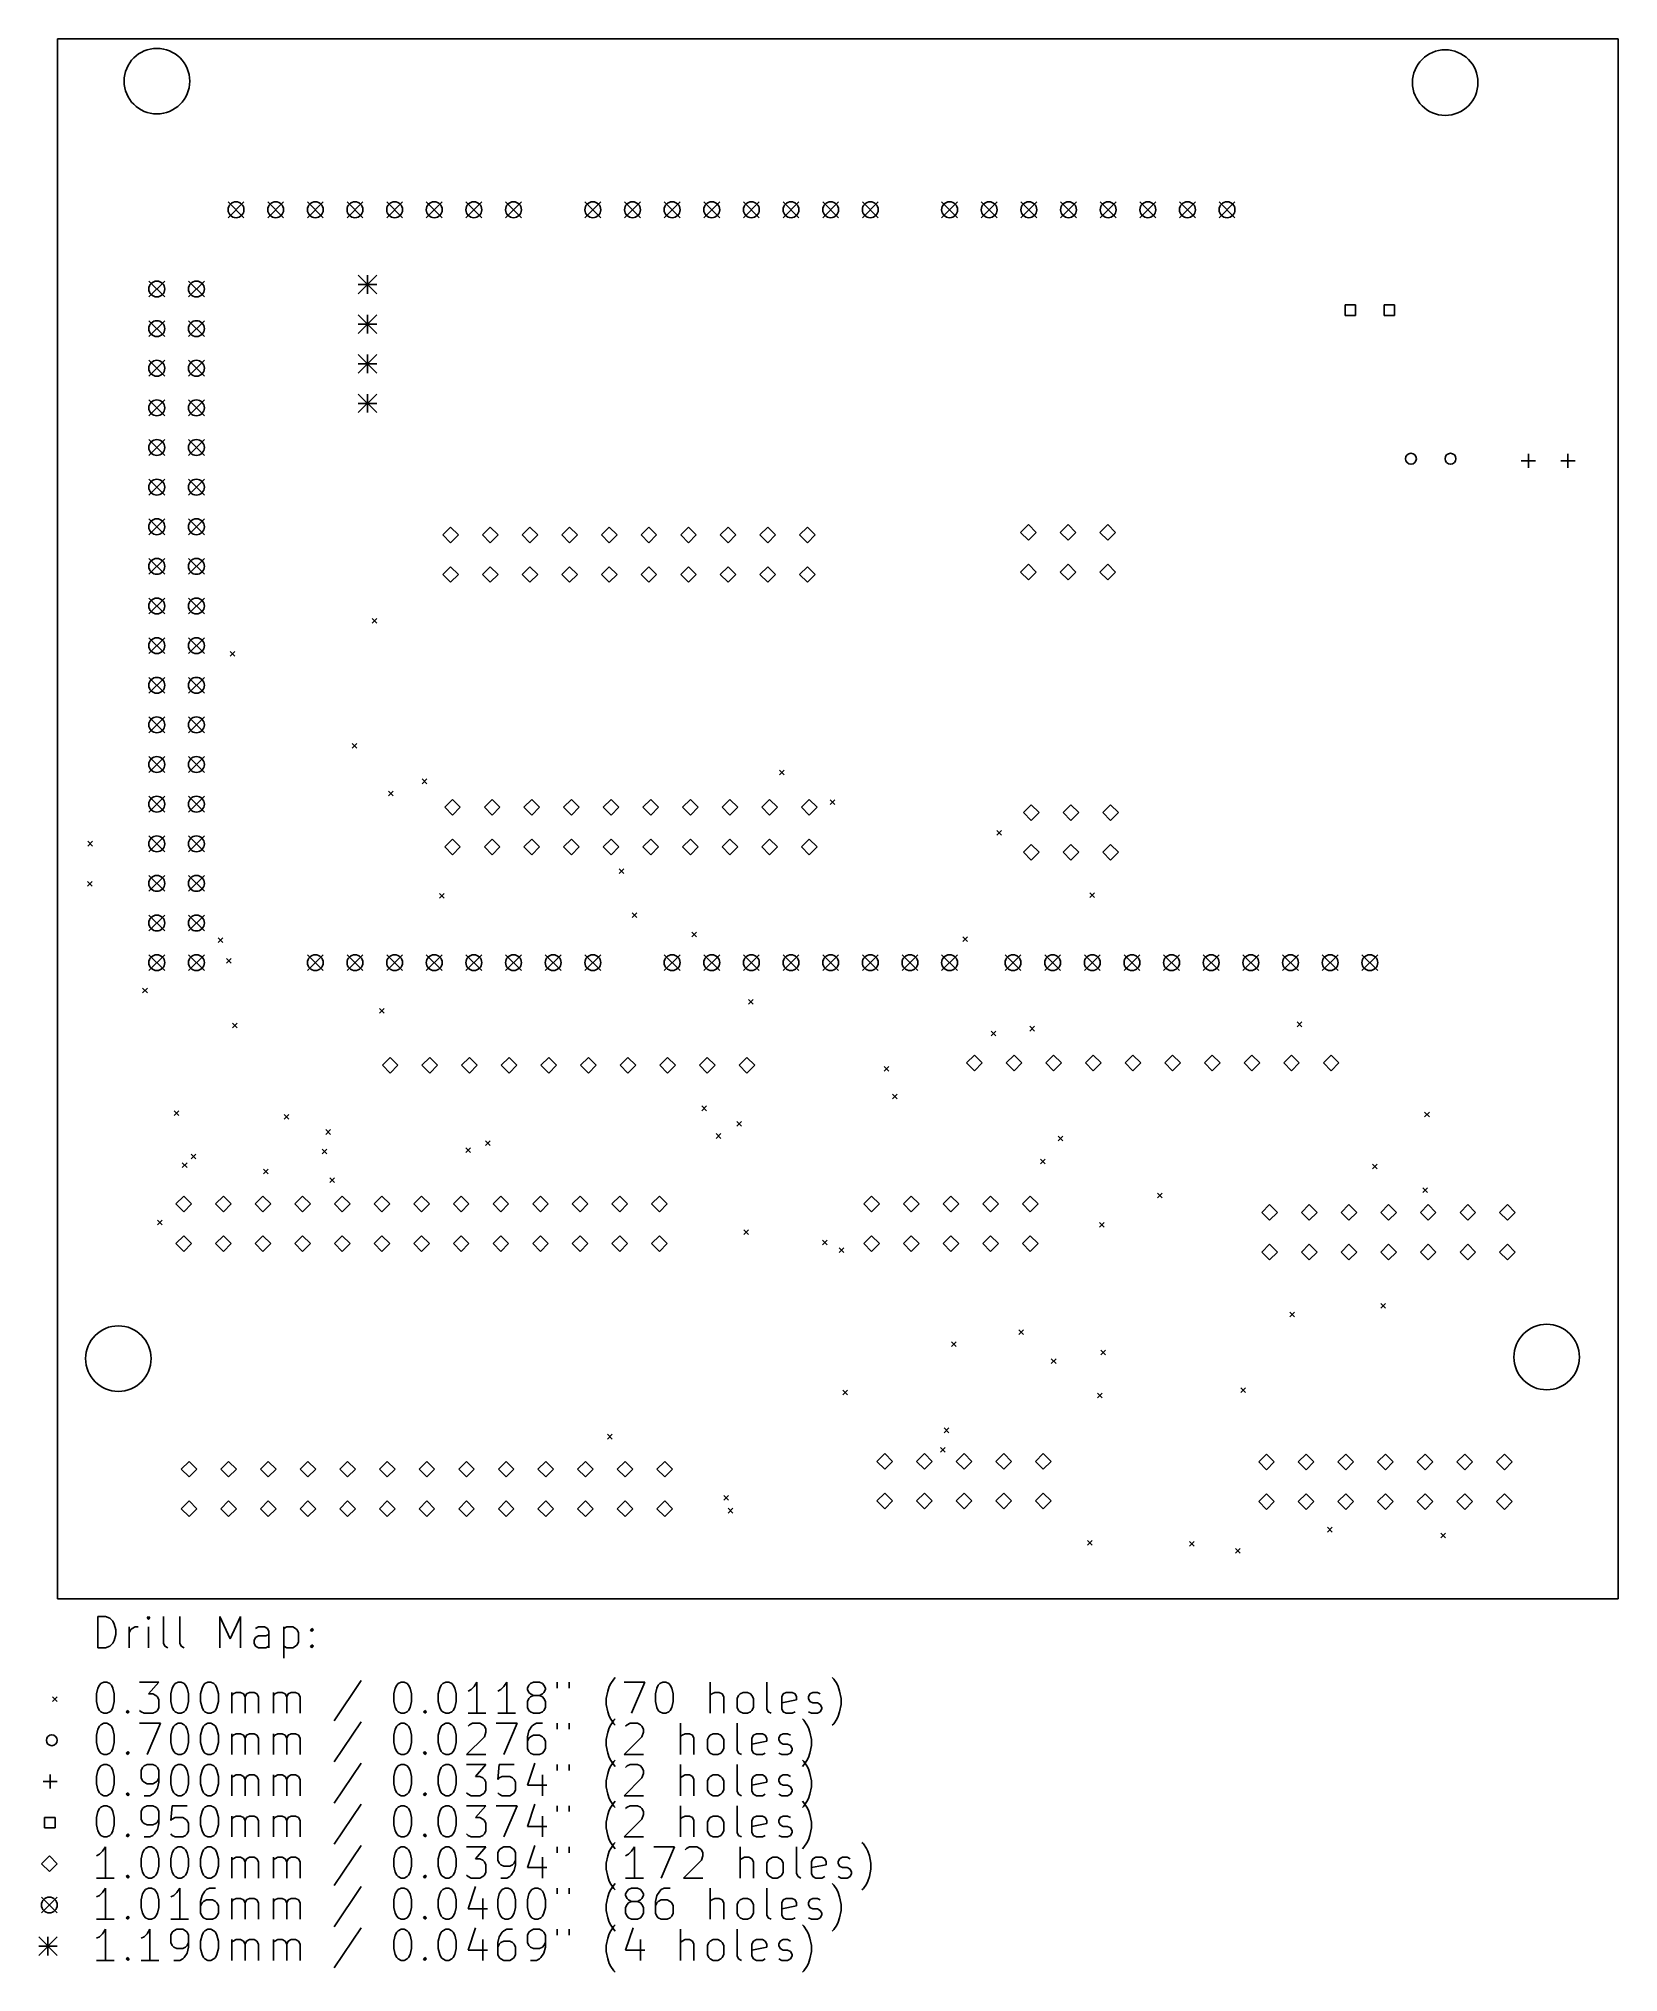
# Model space of a CAD drawing. Extents: x 36 to 137, y -161 to -37.
import ezdxf

# ---------------------------------------------------------------- set-up
doc = ezdxf.new("R2010")
doc.units = 0
doc.layers.add('BLACK', color=7, linetype='CONTINUOUS')

msp = doc.modelspace()

# ---------------------------------------------------------------- linework, layer by layer
at = {"layer": 'BLACK', "linetype": 'CONTINUOUS'}
for p, q in [((37.425, -37.375), (137.425, -37.375)), ((37.425, -137.375), (37.425, -37.375)), ((137.425, -37.375), (137.425, -137.375)), ((48.348, -47.832), (49.364, -48.848)), ((49.364, -47.832), (48.348, -48.848)), ((50.888, -47.832), (51.904, -48.848)), ((51.904, -47.832), (50.888, -48.848)), ((53.428, -47.832), (54.444, -48.848)), ((54.444, -47.832), (53.428, -48.848)), ((55.968, -47.832), (56.984, -48.848)), ((56.984, -47.832), (55.968, -48.848)), ((58.508, -47.832), (59.524, -48.848)), ((59.524, -47.832), (58.508, -48.848)), ((61.048, -47.832), (62.064, -48.848)), ((62.064, -47.832), (61.048, -48.848)), ((63.588, -47.832), (64.604, -48.848)), ((64.604, -47.832), (63.588, -48.848)), ((66.128, -47.832), (67.144, -48.848)), ((67.144, -47.832), (66.128, -48.848)), ((71.208, -47.832), (72.224, -48.848)), ((72.224, -47.832), (71.208, -48.848)), ((73.748, -47.832), (74.764, -48.848)), ((74.764, -47.832), (73.748, -48.848)), ((76.288, -47.832), (77.304, -48.848)), ((77.304, -47.832), (76.288, -48.848)), ((78.828, -47.832), (79.844, -48.848)), ((79.844, -47.832), (78.828, -48.848)), ((81.368, -47.832), (82.384, -48.848)), ((82.384, -47.832), (81.368, -48.848)), ((83.908, -47.832), (84.924, -48.848)), ((84.924, -47.832), (83.908, -48.848)), ((86.448, -47.832), (87.464, -48.848)), ((87.464, -47.832), (86.448, -48.848)), ((88.988, -47.832), (90.004, -48.848)), ((90.004, -47.832), (88.988, -48.848)), ((94.068, -47.832), (95.084, -48.848)), ((95.084, -47.832), (94.068, -48.848)), ((96.608, -47.832), (97.624, -48.848)), ((97.624, -47.832), (96.608, -48.848)), ((99.148, -47.832), (100.164, -48.848)), ((100.164, -47.832), (99.148, -48.848)), ((101.688, -47.832), (102.704, -48.848)), ((102.704, -47.832), (101.688, -48.848)), ((104.228, -47.832), (105.244, -48.848)), ((105.244, -47.832), (104.228, -48.848)), ((106.768, -47.832), (107.784, -48.848)), ((107.784, -47.832), (106.768, -48.848)), ((109.308, -47.832), (110.324, -48.848)), ((110.324, -47.832), (109.308, -48.848)), ((111.848, -47.832), (112.864, -48.848)), ((112.864, -47.832), (111.848, -48.848)), ((43.268, -52.912), (44.284, -53.928)), ((44.284, -52.912), (43.268, -53.928)), ((45.808, -52.912), (46.824, -53.928)), ((46.824, -52.912), (45.808, -53.928)), ((56.68, -52.535), (57.87, -53.725)), ((57.87, -52.535), (56.68, -53.725)), ((56.68, -53.13), (57.87, -53.13)), ((57.275, -52.535), (57.275, -53.725)), ((120.585879, -54.439121), (119.914121, -54.439121)), ((119.914121, -54.439121), (119.914121, -55.110879)), ((120.585879, -55.110879), (120.585879, -54.439121)), ((123.085879, -54.439121), (122.414121, -54.439121)), ((122.414121, -54.439121), (122.414121, -55.110879)), ((123.085879, -55.110879), (123.085879, -54.439121)), ((43.268, -55.452), (44.284, -56.468)), ((44.284, -55.452), (43.268, -56.468)), ((45.808, -55.452), (46.824, -56.468)), ((46.824, -55.452), (45.808, -56.468)), ((56.68, -55.075), (57.87, -56.265)), ((57.87, -55.075), (56.68, -56.265)), ((56.68, -55.67), (57.87, -55.67)), ((57.275, -55.075), (57.275, -56.265)), ((119.914121, -55.110879), (120.585879, -55.110879)), ((122.414121, -55.110879), (123.085879, -55.110879)), ((43.268, -57.992), (44.284, -59.008)), ((44.284, -57.992), (43.268, -59.008)), ((45.808, -57.992), (46.824, -59.008)), ((46.824, -57.992), (45.808, -59.008)), ((56.68, -57.615), (57.87, -58.805)), ((57.87, -57.615), (56.68, -58.805)), ((56.68, -58.21), (57.87, -58.21)), ((57.275, -57.615), (57.275, -58.805)), ((43.268, -60.532), (44.284, -61.548)), ((44.284, -60.532), (43.268, -61.548)), ((45.808, -60.532), (46.824, -61.548)), ((46.824, -60.532), (45.808, -61.548)), ((56.68, -60.155), (57.87, -61.345)), ((57.87, -60.155), (56.68, -61.345)), ((57.275, -60.155), (57.275, -61.345)), ((56.68, -60.75), (57.87, -60.75)), ((43.268, -63.072), (44.284, -64.088)), ((44.284, -63.072), (43.268, -64.088)), ((45.808, -63.072), (46.824, -64.088)), ((46.824, -63.072), (45.808, -64.088)), ((131.21, -64.425), (132.11, -64.425)), ((131.66, -63.975), (131.66, -64.875)), ((133.75, -64.425), (134.65, -64.425)), ((134.2, -63.975), (134.2, -64.875)), ((43.268, -65.612), (44.284, -66.628)), ((44.284, -65.612), (43.268, -66.628)), ((45.808, -65.612), (46.824, -66.628)), ((46.824, -65.612), (45.808, -66.628)), ((43.268, -68.152), (44.284, -69.168)), ((44.284, -68.152), (43.268, -69.168)), ((45.808, -68.152), (46.824, -69.168)), ((46.824, -68.152), (45.808, -69.168)), ((62.606, -68.681), (62.106, -69.181)), ((62.106, -69.181), (62.606, -69.681)), ((63.106, -69.181), (62.606, -68.681)), ((62.606, -69.681), (63.106, -69.181)), ((65.146, -68.681), (64.646, -69.181)), ((64.646, -69.181), (65.146, -69.681)), ((65.646, -69.181), (65.146, -68.681)), ((65.146, -69.681), (65.646, -69.181)), ((67.686, -68.681), (67.186, -69.181)), ((67.186, -69.181), (67.686, -69.681)), ((68.186, -69.181), (67.686, -68.681)), ((67.686, -69.681), (68.186, -69.181)), ((70.226, -68.681), (69.726, -69.181)), ((69.726, -69.181), (70.226, -69.681)), ((70.726, -69.181), (70.226, -68.681)), ((70.226, -69.681), (70.726, -69.181)), ((72.766, -68.681), (72.266, -69.181)), ((72.266, -69.181), (72.766, -69.681)), ((73.266, -69.181), (72.766, -68.681)), ((72.766, -69.681), (73.266, -69.181)), ((75.306, -68.681), (74.806, -69.181)), ((74.806, -69.181), (75.306, -69.681)), ((75.806, -69.181), (75.306, -68.681)), ((75.306, -69.681), (75.806, -69.181)), ((77.846, -68.681), (77.346, -69.181)), ((77.346, -69.181), (77.846, -69.681)), ((78.346, -69.181), (77.846, -68.681)), ((77.846, -69.681), (78.346, -69.181)), ((80.386, -68.681), (79.886, -69.181)), ((79.886, -69.181), (80.386, -69.681)), ((80.886, -69.181), (80.386, -68.681)), ((80.386, -69.681), (80.886, -69.181)), ((82.926, -68.681), (82.426, -69.181)), ((82.426, -69.181), (82.926, -69.681)), ((83.426, -69.181), (82.926, -68.681)), ((82.926, -69.681), (83.426, -69.181)), ((85.466, -68.681), (84.966, -69.181)), ((84.966, -69.181), (85.466, -69.681)), ((85.966, -69.181), (85.466, -68.681)), ((85.466, -69.681), (85.966, -69.181)), ((99.626, -68.525), (99.126, -69.025)), ((99.126, -69.025), (99.626, -69.525)), ((100.126, -69.025), (99.626, -68.525)), ((99.626, -69.525), (100.126, -69.025)), ((102.166, -68.525), (101.666, -69.025)), ((101.666, -69.025), (102.166, -69.525)), ((102.666, -69.025), (102.166, -68.525)), ((102.166, -69.525), (102.666, -69.025)), ((104.706, -68.525), (104.206, -69.025)), ((104.206, -69.025), (104.706, -69.525)), ((105.206, -69.025), (104.706, -68.525)), ((104.706, -69.525), (105.206, -69.025)), ((43.268, -70.692), (44.284, -71.708)), ((44.284, -70.692), (43.268, -71.708)), ((45.808, -70.692), (46.824, -71.708)), ((46.824, -70.692), (45.808, -71.708)), ((62.606, -71.221), (62.106, -71.721)), ((62.106, -71.721), (62.606, -72.221)), ((63.106, -71.721), (62.606, -71.221)), ((62.606, -72.221), (63.106, -71.721)), ((65.146, -71.221), (64.646, -71.721)), ((64.646, -71.721), (65.146, -72.221)), ((65.646, -71.721), (65.146, -71.221)), ((65.146, -72.221), (65.646, -71.721)), ((67.686, -71.221), (67.186, -71.721)), ((67.186, -71.721), (67.686, -72.221)), ((68.186, -71.721), (67.686, -71.221)), ((67.686, -72.221), (68.186, -71.721)), ((70.226, -71.221), (69.726, -71.721)), ((69.726, -71.721), (70.226, -72.221)), ((70.726, -71.721), (70.226, -71.221)), ((70.226, -72.221), (70.726, -71.721)), ((72.766, -71.221), (72.266, -71.721)), ((72.266, -71.721), (72.766, -72.221)), ((73.266, -71.721), (72.766, -71.221)), ((72.766, -72.221), (73.266, -71.721)), ((75.306, -71.221), (74.806, -71.721)), ((74.806, -71.721), (75.306, -72.221)), ((75.806, -71.721), (75.306, -71.221)), ((75.306, -72.221), (75.806, -71.721)), ((77.846, -71.221), (77.346, -71.721)), ((77.346, -71.721), (77.846, -72.221)), ((78.346, -71.721), (77.846, -71.221)), ((77.846, -72.221), (78.346, -71.721)), ((80.386, -71.221), (79.886, -71.721)), ((79.886, -71.721), (80.386, -72.221)), ((80.886, -71.721), (80.386, -71.221)), ((80.386, -72.221), (80.886, -71.721)), ((82.926, -71.221), (82.426, -71.721)), ((82.426, -71.721), (82.926, -72.221)), ((83.426, -71.721), (82.926, -71.221)), ((82.926, -72.221), (83.426, -71.721)), ((85.466, -71.221), (84.966, -71.721)), ((84.966, -71.721), (85.466, -72.221)), ((85.966, -71.721), (85.466, -71.221)), ((85.466, -72.221), (85.966, -71.721)), ((99.626, -71.065), (99.126, -71.565)), ((99.126, -71.565), (99.626, -72.065)), ((100.126, -71.565), (99.626, -71.065)), ((99.626, -72.065), (100.126, -71.565)), ((102.166, -71.065), (101.666, -71.565)), ((101.666, -71.565), (102.166, -72.065)), ((102.666, -71.565), (102.166, -71.065)), ((102.166, -72.065), (102.666, -71.565)), ((104.706, -71.065), (104.206, -71.565)), ((104.206, -71.565), (104.706, -72.065)), ((105.206, -71.565), (104.706, -71.065)), ((104.706, -72.065), (105.206, -71.565)), ((43.268, -73.232), (44.284, -74.248)), ((44.284, -73.232), (43.268, -74.248)), ((45.808, -73.232), (46.824, -74.248)), ((46.824, -73.232), (45.808, -74.248)), ((57.58, -74.54), (57.88, -74.84)), ((57.88, -74.54), (57.58, -74.84)), ((43.268, -75.772), (44.284, -76.788)), ((44.284, -75.772), (43.268, -76.788)), ((45.808, -75.772), (46.824, -76.788)), ((46.824, -75.772), (45.808, -76.788)), ((48.4874, -76.66), (48.7874, -76.96)), ((48.7874, -76.66), (48.4874, -76.96)), ((43.268, -78.312), (44.284, -79.328)), ((44.284, -78.312), (43.268, -79.328)), ((45.808, -78.312), (46.824, -79.328)), ((46.824, -78.312), (45.808, -79.328)), ((43.268, -80.852), (44.284, -81.868)), ((44.284, -80.852), (43.268, -81.868)), ((45.808, -80.852), (46.824, -81.868)), ((46.824, -80.852), (45.808, -81.868)), ((56.3052, -82.5617), (56.6052, -82.8617)), ((56.6052, -82.5617), (56.3052, -82.8617)), ((43.268, -83.392), (44.284, -84.408)), ((44.284, -83.392), (43.268, -84.408)), ((45.808, -83.392), (46.824, -84.408)), ((46.824, -83.392), (45.808, -84.408)), ((83.6705, -84.2706), (83.9705, -84.5706)), ((83.9705, -84.2706), (83.6705, -84.5706)), ((60.773, -84.8277), (61.073, -85.1277)), ((61.073, -84.8277), (60.773, -85.1277)), ((43.268, -85.932), (44.284, -86.948)), ((44.284, -85.932), (43.268, -86.948)), ((45.808, -85.932), (46.824, -86.948)), ((46.824, -85.932), (45.808, -86.948)), ((58.6211, -85.6097), (58.9211, -85.9097)), ((58.9211, -85.6097), (58.6211, -85.9097)), ((62.726, -86.141), (62.226, -86.641)), ((62.226, -86.641), (62.726, -87.141)), ((63.226, -86.641), (62.726, -86.141)), ((62.726, -87.141), (63.226, -86.641)), ((65.266, -86.141), (64.766, -86.641)), ((64.766, -86.641), (65.266, -87.141)), ((65.766, -86.641), (65.266, -86.141)), ((65.266, -87.141), (65.766, -86.641)), ((67.806, -86.141), (67.306, -86.641)), ((67.306, -86.641), (67.806, -87.141)), ((68.306, -86.641), (67.806, -86.141)), ((67.806, -87.141), (68.306, -86.641)), ((70.346, -86.141), (69.846, -86.641)), ((69.846, -86.641), (70.346, -87.141)), ((70.846, -86.641), (70.346, -86.141)), ((70.346, -87.141), (70.846, -86.641)), ((72.886, -86.141), (72.386, -86.641)), ((72.386, -86.641), (72.886, -87.141)), ((73.386, -86.641), (72.886, -86.141)), ((72.886, -87.141), (73.386, -86.641)), ((75.426, -86.141), (74.926, -86.641)), ((74.926, -86.641), (75.426, -87.141)), ((75.926, -86.641), (75.426, -86.141)), ((75.426, -87.141), (75.926, -86.641)), ((77.966, -86.141), (77.466, -86.641)), ((77.466, -86.641), (77.966, -87.141)), ((78.466, -86.641), (77.966, -86.141)), ((77.966, -87.141), (78.466, -86.641)), ((80.506, -86.141), (80.006, -86.641)), ((80.006, -86.641), (80.506, -87.141)), ((81.006, -86.641), (80.506, -86.141)), ((80.506, -87.141), (81.006, -86.641)), ((83.046, -86.141), (82.546, -86.641)), ((82.546, -86.641), (83.046, -87.141)), ((83.546, -86.641), (83.046, -86.141)), ((83.046, -87.141), (83.546, -86.641)), ((85.586, -86.141), (85.086, -86.641)), ((85.086, -86.641), (85.586, -87.141)), ((86.086, -86.641), (85.586, -86.141)), ((85.586, -87.141), (86.086, -86.641)), ((86.9149, -86.1647), (87.2149, -86.4647)), ((87.2149, -86.1647), (86.9149, -86.4647)), ((99.81, -86.485), (99.31, -86.985)), ((100.31, -86.985), (99.81, -86.485)), ((102.35, -86.485), (101.85, -86.985)), ((102.85, -86.985), (102.35, -86.485)), ((104.89, -86.485), (104.39, -86.985)), ((105.39, -86.985), (104.89, -86.485)), ((99.31, -86.985), (99.81, -87.485)), ((99.81, -87.485), (100.31, -86.985)), ((101.85, -86.985), (102.35, -87.485)), ((102.35, -87.485), (102.85, -86.985)), ((104.39, -86.985), (104.89, -87.485)), ((104.89, -87.485), (105.39, -86.985)), ((39.3603, -88.8228), (39.6603, -89.1228)), ((39.6603, -88.8228), (39.3603, -89.1228)), ((43.268, -88.472), (44.284, -89.488)), ((44.284, -88.472), (43.268, -89.488)), ((45.808, -88.472), (46.824, -89.488)), ((46.824, -88.472), (45.808, -89.488)), ((62.726, -88.681), (62.226, -89.181)), ((62.226, -89.181), (62.726, -89.681)), ((63.226, -89.181), (62.726, -88.681)), ((62.726, -89.681), (63.226, -89.181)), ((65.266, -88.681), (64.766, -89.181)), ((64.766, -89.181), (65.266, -89.681)), ((65.766, -89.181), (65.266, -88.681)), ((65.266, -89.681), (65.766, -89.181)), ((67.806, -88.681), (67.306, -89.181)), ((67.306, -89.181), (67.806, -89.681)), ((68.306, -89.181), (67.806, -88.681)), ((67.806, -89.681), (68.306, -89.181)), ((70.346, -88.681), (69.846, -89.181)), ((69.846, -89.181), (70.346, -89.681)), ((70.846, -89.181), (70.346, -88.681)), ((70.346, -89.681), (70.846, -89.181)), ((72.886, -88.681), (72.386, -89.181)), ((72.386, -89.181), (72.886, -89.681)), ((73.386, -89.181), (72.886, -88.681)), ((72.886, -89.681), (73.386, -89.181)), ((75.426, -88.681), (74.926, -89.181)), ((74.926, -89.181), (75.426, -89.681)), ((75.926, -89.181), (75.426, -88.681)), ((75.426, -89.681), (75.926, -89.181)), ((77.966, -88.681), (77.466, -89.181)), ((77.466, -89.181), (77.966, -89.681)), ((78.466, -89.181), (77.966, -88.681)), ((77.966, -89.681), (78.466, -89.181)), ((80.506, -88.681), (80.006, -89.181)), ((80.006, -89.181), (80.506, -89.681)), ((81.006, -89.181), (80.506, -88.681)), ((80.506, -89.681), (81.006, -89.181)), ((83.046, -88.681), (82.546, -89.181)), ((82.546, -89.181), (83.046, -89.681)), ((83.546, -89.181), (83.046, -88.681)), ((83.046, -89.681), (83.546, -89.181)), ((85.586, -88.681), (85.086, -89.181)), ((85.086, -89.181), (85.586, -89.681)), ((86.086, -89.181), (85.586, -88.681)), ((85.586, -89.681), (86.086, -89.181)), ((97.6047, -88.1385), (97.9047, -88.4385)), ((97.9047, -88.1385), (97.6047, -88.4385)), ((99.81, -89.025), (99.31, -89.525)), ((100.31, -89.525), (99.81, -89.025)), ((102.35, -89.025), (101.85, -89.525)), ((102.85, -89.525), (102.35, -89.025)), ((104.89, -89.025), (104.39, -89.525)), ((105.39, -89.525), (104.89, -89.025)), ((99.31, -89.525), (99.81, -90.025)), ((99.81, -90.025), (100.31, -89.525)), ((101.85, -89.525), (102.35, -90.025)), ((102.35, -90.025), (102.85, -89.525)), ((104.39, -89.525), (104.89, -90.025)), ((104.89, -90.025), (105.39, -89.525)), ((39.3318, -91.3931), (39.6318, -91.6931)), ((39.6318, -91.3931), (39.3318, -91.6931)), ((43.268, -91.012), (44.284, -92.028)), ((44.284, -91.012), (43.268, -92.028)), ((45.808, -91.012), (46.824, -92.028)), ((46.824, -91.012), (45.808, -92.028)), ((73.398, -90.5791), (73.698, -90.8791)), ((73.698, -90.5791), (73.398, -90.8791)), ((61.8986, -92.1739), (62.1986, -92.4739)), ((62.1986, -92.1739), (61.8986, -92.4739)), ((103.57, -92.1177), (103.87, -92.4177)), ((103.87, -92.1177), (103.57, -92.4177)), ((43.268, -93.552), (44.284, -94.568)), ((44.284, -93.552), (43.268, -94.568)), ((45.808, -93.552), (46.824, -94.568)), ((46.824, -93.552), (45.808, -94.568)), ((74.2301, -93.4068), (74.5301, -93.7068)), ((74.5301, -93.4068), (74.2301, -93.7068)), ((47.7014, -95.0031), (48.0014, -95.3031)), ((48.0014, -95.0031), (47.7014, -95.3031)), ((78.0545, -94.6451), (78.3545, -94.9451)), ((78.3545, -94.6451), (78.0545, -94.9451)), ((95.4314, -94.9502), (95.7314, -95.2502)), ((95.7314, -94.9502), (95.4314, -95.2502)), ((43.268, -96.092), (44.284, -97.108)), ((44.284, -96.092), (43.268, -97.108)), ((45.808, -96.092), (46.824, -97.108)), ((46.824, -96.092), (45.808, -97.108)), ((48.2367, -96.3356), (48.5367, -96.6356)), ((48.5367, -96.3356), (48.2367, -96.6356)), ((53.428, -96.092), (54.444, -97.108)), ((54.444, -96.092), (53.428, -97.108)), ((55.968, -96.092), (56.984, -97.108)), ((56.984, -96.092), (55.968, -97.108)), ((58.508, -96.092), (59.524, -97.108)), ((59.524, -96.092), (58.508, -97.108)), ((61.048, -96.092), (62.064, -97.108)), ((62.064, -96.092), (61.048, -97.108)), ((63.588, -96.092), (64.604, -97.108)), ((64.604, -96.092), (63.588, -97.108)), ((66.128, -96.092), (67.144, -97.108)), ((67.144, -96.092), (66.128, -97.108)), ((68.668, -96.092), (69.684, -97.108)), ((69.684, -96.092), (68.668, -97.108)), ((71.208, -96.092), (72.224, -97.108)), ((72.224, -96.092), (71.208, -97.108)), ((76.288, -96.092), (77.304, -97.108)), ((77.304, -96.092), (76.288, -97.108)), ((78.828, -96.092), (79.844, -97.108)), ((79.844, -96.092), (78.828, -97.108)), ((81.368, -96.092), (82.384, -97.108)), ((82.384, -96.092), (81.368, -97.108)), ((83.908, -96.092), (84.924, -97.108)), ((84.924, -96.092), (83.908, -97.108)), ((86.448, -96.092), (87.464, -97.108)), ((87.464, -96.092), (86.448, -97.108)), ((88.988, -96.092), (90.004, -97.108)), ((90.004, -96.092), (88.988, -97.108)), ((91.528, -96.092), (92.544, -97.108)), ((92.544, -96.092), (91.528, -97.108)), ((94.068, -96.092), (95.084, -97.108)), ((95.084, -96.092), (94.068, -97.108)), ((98.132, -96.092), (99.148, -97.108)), ((99.148, -96.092), (98.132, -97.108)), ((100.672, -96.092), (101.688, -97.108)), ((101.688, -96.092), (100.672, -97.108)), ((103.212, -96.092), (104.228, -97.108)), ((104.228, -96.092), (103.212, -97.108)), ((105.752, -96.092), (106.768, -97.108)), ((106.768, -96.092), (105.752, -97.108)), ((108.292, -96.092), (109.308, -97.108)), ((109.308, -96.092), (108.292, -97.108)), ((110.832, -96.092), (111.848, -97.108)), ((111.848, -96.092), (110.832, -97.108)), ((113.372, -96.092), (114.388, -97.108)), ((114.388, -96.092), (113.372, -97.108)), ((115.912, -96.092), (116.928, -97.108)), ((116.928, -96.092), (115.912, -97.108)), ((118.452, -96.092), (119.468, -97.108)), ((119.468, -96.092), (118.452, -97.108)), ((120.992, -96.092), (122.008, -97.108)), ((122.008, -96.092), (120.992, -97.108)), ((42.8718, -98.2256), (43.1718, -98.5256)), ((43.1718, -98.2256), (42.8718, -98.5256)), ((81.6923, -98.9511), (81.9923, -99.2511)), ((81.9923, -98.9511), (81.6923, -99.2511)), ((58.0379, -99.543), (58.3379, -99.843)), ((58.3379, -99.543), (58.0379, -99.843)), ((48.6262, -100.4831), (48.9262, -100.7831)), ((48.9262, -100.4831), (48.6262, -100.7831)), ((97.2397, -100.9968), (97.5397, -101.2968)), ((97.5397, -100.9968), (97.2397, -101.2968)), ((99.7089, -100.681), (100.0089, -100.981)), ((100.0089, -100.681), (99.7089, -100.981)), ((116.8564, -100.4033), (117.1564, -100.7033)), ((117.1564, -100.4033), (116.8564, -100.7033)), ((58.73, -102.675), (58.23, -103.175)), ((59.23, -103.175), (58.73, -102.675)), ((61.27, -102.675), (60.77, -103.175)), ((61.77, -103.175), (61.27, -102.675)), ((63.81, -102.675), (63.31, -103.175)), ((64.31, -103.175), (63.81, -102.675)), ((66.35, -102.675), (65.85, -103.175)), ((66.85, -103.175), (66.35, -102.675)), ((68.89, -102.675), (68.39, -103.175)), ((69.39, -103.175), (68.89, -102.675)), ((71.43, -102.675), (70.93, -103.175)), ((71.93, -103.175), (71.43, -102.675)), ((73.97, -102.675), (73.47, -103.175)), ((74.47, -103.175), (73.97, -102.675)), ((76.51, -102.675), (76.01, -103.175)), ((77.01, -103.175), (76.51, -102.675)), ((79.05, -102.675), (78.55, -103.175)), ((79.55, -103.175), (79.05, -102.675)), ((81.59, -102.675), (81.09, -103.175)), ((82.09, -103.175), (81.59, -102.675)), ((96.165, -102.525), (95.665, -103.025)), ((96.665, -103.025), (96.165, -102.525)), ((98.705, -102.525), (98.205, -103.025)), ((99.205, -103.025), (98.705, -102.525)), ((101.245, -102.525), (100.745, -103.025)), ((101.745, -103.025), (101.245, -102.525)), ((103.785, -102.525), (103.285, -103.025)), ((104.285, -103.025), (103.785, -102.525)), ((106.325, -102.525), (105.825, -103.025)), ((106.825, -103.025), (106.325, -102.525)), ((108.865, -102.525), (108.365, -103.025)), ((109.365, -103.025), (108.865, -102.525)), ((111.405, -102.525), (110.905, -103.025)), ((111.905, -103.025), (111.405, -102.525)), ((113.945, -102.525), (113.445, -103.025)), ((114.445, -103.025), (113.945, -102.525)), ((116.485, -102.525), (115.985, -103.025)), ((116.985, -103.025), (116.485, -102.525)), ((119.025, -102.525), (118.525, -103.025)), ((119.525, -103.025), (119.025, -102.525)), ((58.23, -103.175), (58.73, -103.675)), ((58.73, -103.675), (59.23, -103.175)), ((60.77, -103.175), (61.27, -103.675)), ((61.27, -103.675), (61.77, -103.175)), ((63.31, -103.175), (63.81, -103.675)), ((63.81, -103.675), (64.31, -103.175)), ((65.85, -103.175), (66.35, -103.675)), ((66.35, -103.675), (66.85, -103.175)), ((68.39, -103.175), (68.89, -103.675)), ((68.89, -103.675), (69.39, -103.175)), ((70.93, -103.175), (71.43, -103.675)), ((71.43, -103.675), (71.93, -103.175)), ((73.47, -103.175), (73.97, -103.675)), ((73.97, -103.675), (74.47, -103.175)), ((76.01, -103.175), (76.51, -103.675)), ((76.51, -103.675), (77.01, -103.175)), ((78.55, -103.175), (79.05, -103.675)), ((79.05, -103.675), (79.55, -103.175)), ((81.09, -103.175), (81.59, -103.675)), ((81.59, -103.675), (82.09, -103.175)), ((90.3898, -103.2493), (90.6898, -103.5493)), ((90.6898, -103.2493), (90.3898, -103.5493)), ((95.665, -103.025), (96.165, -103.525)), ((96.165, -103.525), (96.665, -103.025)), ((98.205, -103.025), (98.705, -103.525)), ((98.705, -103.525), (99.205, -103.025)), ((100.745, -103.025), (101.245, -103.525)), ((101.245, -103.525), (101.745, -103.025)), ((103.285, -103.025), (103.785, -103.525)), ((103.785, -103.525), (104.285, -103.025)), ((105.825, -103.025), (106.325, -103.525)), ((106.325, -103.525), (106.825, -103.025)), ((108.365, -103.025), (108.865, -103.525)), ((108.865, -103.525), (109.365, -103.025)), ((110.905, -103.025), (111.405, -103.525)), ((111.405, -103.525), (111.905, -103.025)), ((113.445, -103.025), (113.945, -103.525)), ((113.945, -103.525), (114.445, -103.025)), ((115.985, -103.025), (116.485, -103.525)), ((116.485, -103.525), (116.985, -103.025)), ((118.525, -103.025), (119.025, -103.525)), ((119.025, -103.525), (119.525, -103.025)), ((90.9257, -105.0188), (91.2257, -105.3188)), ((91.2257, -105.0188), (90.9257, -105.3188)), ((44.8928, -106.0944), (45.1928, -106.3944)), ((45.1928, -106.0944), (44.8928, -106.3944)), ((51.9319, -106.3305), (52.2319, -106.6305)), ((52.2319, -106.3305), (51.9319, -106.6305)), ((78.6985, -105.7876), (78.9985, -106.0876)), ((78.9985, -105.7876), (78.6985, -106.0876)), ((125.017, -106.1779), (125.317, -106.4779)), ((125.317, -106.1779), (125.017, -106.4779)), ((54.6083, -107.3044), (54.9083, -107.6044)), ((54.9083, -107.3044), (54.6083, -107.6044)), ((79.6234, -107.5607), (79.9234, -107.8607)), ((79.9234, -107.5607), (79.6234, -107.8607)), ((80.9334, -106.7878), (81.2334, -107.0878)), ((81.2334, -106.7878), (80.9334, -107.0878)), ((101.5239, -107.7141), (101.8239, -108.0141)), ((101.8239, -107.7141), (101.5239, -108.0141)), ((45.98, -108.8644), (46.28, -109.1644)), ((46.28, -108.8644), (45.98, -109.1644)), ((54.3798, -108.5551), (54.6798, -108.8551)), ((54.6798, -108.5551), (54.3798, -108.8551)), ((63.5712, -108.4669), (63.8712, -108.7669)), ((63.8712, -108.4669), (63.5712, -108.7669)), ((64.8316, -108.0197), (65.1316, -108.3197)), ((65.1316, -108.0197), (64.8316, -108.3197)), ((45.4141, -109.4302), (45.7141, -109.7302)), ((45.7141, -109.4302), (45.4141, -109.7302)), ((50.6091, -109.8386), (50.9091, -110.1386)), ((50.9091, -109.8386), (50.6091, -110.1386)), ((100.402, -109.1963), (100.702, -109.4963)), ((100.702, -109.1963), (100.402, -109.4963)), ((121.6763, -109.5186), (121.9763, -109.8186)), ((121.9763, -109.5186), (121.6763, -109.8186)), ((54.8644, -110.3819), (55.1644, -110.6819)), ((55.1644, -110.3819), (54.8644, -110.6819)), ((107.9051, -111.3657), (108.2051, -111.6657)), ((108.2051, -111.3657), (107.9051, -111.6657)), ((124.9034, -111.0272), (125.2034, -111.3272)), ((125.2034, -111.0272), (124.9034, -111.3272)), ((45.502, -111.566), (45.002, -112.066)), ((45.002, -112.066), (45.502, -112.566)), ((46.002, -112.066), (45.502, -111.566)), ((45.502, -112.566), (46.002, -112.066)), ((48.042, -111.566), (47.542, -112.066)), ((47.542, -112.066), (48.042, -112.566)), ((48.542, -112.066), (48.042, -111.566)), ((48.042, -112.566), (48.542, -112.066)), ((50.582, -111.566), (50.082, -112.066)), ((50.082, -112.066), (50.582, -112.566)), ((51.082, -112.066), (50.582, -111.566)), ((50.582, -112.566), (51.082, -112.066)), ((53.122, -111.566), (52.622, -112.066)), ((52.622, -112.066), (53.122, -112.566)), ((53.622, -112.066), (53.122, -111.566)), ((53.122, -112.566), (53.622, -112.066)), ((55.662, -111.566), (55.162, -112.066)), ((55.162, -112.066), (55.662, -112.566)), ((56.162, -112.066), (55.662, -111.566)), ((55.662, -112.566), (56.162, -112.066)), ((58.202, -111.566), (57.702, -112.066)), ((57.702, -112.066), (58.202, -112.566)), ((58.702, -112.066), (58.202, -111.566)), ((58.202, -112.566), (58.702, -112.066)), ((60.742, -111.566), (60.242, -112.066)), ((60.242, -112.066), (60.742, -112.566)), ((61.242, -112.066), (60.742, -111.566)), ((60.742, -112.566), (61.242, -112.066)), ((63.282, -111.566), (62.782, -112.066)), ((62.782, -112.066), (63.282, -112.566)), ((63.782, -112.066), (63.282, -111.566)), ((63.282, -112.566), (63.782, -112.066)), ((65.822, -111.566), (65.322, -112.066)), ((65.322, -112.066), (65.822, -112.566)), ((66.322, -112.066), (65.822, -111.566)), ((65.822, -112.566), (66.322, -112.066)), ((68.362, -111.566), (67.862, -112.066)), ((67.862, -112.066), (68.362, -112.566)), ((68.862, -112.066), (68.362, -111.566)), ((68.362, -112.566), (68.862, -112.066)), ((70.902, -111.566), (70.402, -112.066)), ((70.402, -112.066), (70.902, -112.566)), ((71.402, -112.066), (70.902, -111.566)), ((70.902, -112.566), (71.402, -112.066)), ((73.442, -111.566), (72.942, -112.066)), ((72.942, -112.066), (73.442, -112.566)), ((73.942, -112.066), (73.442, -111.566)), ((73.442, -112.566), (73.942, -112.066)), ((75.982, -111.566), (75.482, -112.066)), ((75.482, -112.066), (75.982, -112.566)), ((76.482, -112.066), (75.982, -111.566)), ((75.982, -112.566), (76.482, -112.066)), ((89.582, -111.566), (89.082, -112.066)), ((89.082, -112.066), (89.582, -112.566)), ((90.082, -112.066), (89.582, -111.566)), ((89.582, -112.566), (90.082, -112.066)), ((92.122, -111.566), (91.622, -112.066)), ((91.622, -112.066), (92.122, -112.566)), ((92.622, -112.066), (92.122, -111.566)), ((92.122, -112.566), (92.622, -112.066)), ((94.662, -111.566), (94.162, -112.066)), ((94.162, -112.066), (94.662, -112.566)), ((95.162, -112.066), (94.662, -111.566)), ((94.662, -112.566), (95.162, -112.066)), ((97.202, -111.566), (96.702, -112.066)), ((96.702, -112.066), (97.202, -112.566)), ((97.702, -112.066), (97.202, -111.566)), ((97.202, -112.566), (97.702, -112.066)), ((99.742, -111.566), (99.242, -112.066)), ((99.242, -112.066), (99.742, -112.566)), ((100.242, -112.066), (99.742, -111.566)), ((99.742, -112.566), (100.242, -112.066)), ((115.082, -112.106), (114.582, -112.606)), ((114.582, -112.606), (115.082, -113.106)), ((115.582, -112.606), (115.082, -112.106)), ((115.082, -113.106), (115.582, -112.606)), ((117.622, -112.106), (117.122, -112.606)), ((117.122, -112.606), (117.622, -113.106)), ((118.122, -112.606), (117.622, -112.106)), ((117.622, -113.106), (118.122, -112.606)), ((120.162, -112.106), (119.662, -112.606)), ((119.662, -112.606), (120.162, -113.106)), ((120.662, -112.606), (120.162, -112.106)), ((120.162, -113.106), (120.662, -112.606)), ((122.702, -112.106), (122.202, -112.606)), ((122.202, -112.606), (122.702, -113.106)), ((123.202, -112.606), (122.702, -112.106)), ((122.702, -113.106), (123.202, -112.606)), ((125.242, -112.106), (124.742, -112.606)), ((124.742, -112.606), (125.242, -113.106)), ((125.742, -112.606), (125.242, -112.106)), ((125.242, -113.106), (125.742, -112.606)), ((127.782, -112.106), (127.282, -112.606)), ((127.282, -112.606), (127.782, -113.106)), ((128.282, -112.606), (127.782, -112.106)), ((127.782, -113.106), (128.282, -112.606)), ((130.322, -112.106), (129.822, -112.606)), ((129.822, -112.606), (130.322, -113.106)), ((130.822, -112.606), (130.322, -112.106)), ((130.322, -113.106), (130.822, -112.606)), ((43.8205, -113.1041), (44.1205, -113.4041)), ((44.1205, -113.1041), (43.8205, -113.4041)), ((81.4014, -113.7165), (81.7014, -114.0165)), ((81.7014, -113.7165), (81.4014, -114.0165)), ((104.1745, -113.2614), (104.4745, -113.5614)), ((104.4745, -113.2614), (104.1745, -113.5614)), ((45.502, -114.106), (45.002, -114.606)), ((45.002, -114.606), (45.502, -115.106)), ((46.002, -114.606), (45.502, -114.106)), ((45.502, -115.106), (46.002, -114.606)), ((48.042, -114.106), (47.542, -114.606)), ((47.542, -114.606), (48.042, -115.106)), ((48.542, -114.606), (48.042, -114.106)), ((48.042, -115.106), (48.542, -114.606)), ((50.582, -114.106), (50.082, -114.606)), ((50.082, -114.606), (50.582, -115.106)), ((51.082, -114.606), (50.582, -114.106)), ((50.582, -115.106), (51.082, -114.606)), ((53.122, -114.106), (52.622, -114.606)), ((52.622, -114.606), (53.122, -115.106)), ((53.622, -114.606), (53.122, -114.106)), ((53.122, -115.106), (53.622, -114.606)), ((55.662, -114.106), (55.162, -114.606)), ((55.162, -114.606), (55.662, -115.106)), ((56.162, -114.606), (55.662, -114.106)), ((55.662, -115.106), (56.162, -114.606)), ((58.202, -114.106), (57.702, -114.606)), ((57.702, -114.606), (58.202, -115.106)), ((58.702, -114.606), (58.202, -114.106)), ((58.202, -115.106), (58.702, -114.606)), ((60.742, -114.106), (60.242, -114.606)), ((60.242, -114.606), (60.742, -115.106)), ((61.242, -114.606), (60.742, -114.106)), ((60.742, -115.106), (61.242, -114.606)), ((63.282, -114.106), (62.782, -114.606)), ((62.782, -114.606), (63.282, -115.106)), ((63.782, -114.606), (63.282, -114.106)), ((63.282, -115.106), (63.782, -114.606)), ((65.822, -114.106), (65.322, -114.606)), ((65.322, -114.606), (65.822, -115.106)), ((66.322, -114.606), (65.822, -114.106)), ((65.822, -115.106), (66.322, -114.606)), ((68.362, -114.106), (67.862, -114.606)), ((67.862, -114.606), (68.362, -115.106)), ((68.862, -114.606), (68.362, -114.106)), ((68.362, -115.106), (68.862, -114.606)), ((70.902, -114.106), (70.402, -114.606)), ((70.402, -114.606), (70.902, -115.106)), ((71.402, -114.606), (70.902, -114.106)), ((70.902, -115.106), (71.402, -114.606)), ((73.442, -114.106), (72.942, -114.606)), ((72.942, -114.606), (73.442, -115.106)), ((73.942, -114.606), (73.442, -114.106)), ((73.442, -115.106), (73.942, -114.606)), ((75.982, -114.106), (75.482, -114.606)), ((75.482, -114.606), (75.982, -115.106)), ((76.482, -114.606), (75.982, -114.106)), ((75.982, -115.106), (76.482, -114.606)), ((86.4356, -114.3885), (86.7356, -114.6885)), ((86.7356, -114.3885), (86.4356, -114.6885)), ((87.5, -114.8871), (87.8, -115.1871)), ((87.8, -114.8871), (87.5, -115.1871)), ((89.582, -114.106), (89.082, -114.606)), ((89.082, -114.606), (89.582, -115.106)), ((90.082, -114.606), (89.582, -114.106)), ((89.582, -115.106), (90.082, -114.606)), ((92.122, -114.106), (91.622, -114.606)), ((91.622, -114.606), (92.122, -115.106)), ((92.622, -114.606), (92.122, -114.106)), ((92.122, -115.106), (92.622, -114.606)), ((94.662, -114.106), (94.162, -114.606)), ((94.162, -114.606), (94.662, -115.106)), ((95.162, -114.606), (94.662, -114.106)), ((94.662, -115.106), (95.162, -114.606)), ((97.202, -114.106), (96.702, -114.606)), ((96.702, -114.606), (97.202, -115.106)), ((97.702, -114.606), (97.202, -114.106)), ((97.202, -115.106), (97.702, -114.606)), ((99.742, -114.106), (99.242, -114.606)), ((99.242, -114.606), (99.742, -115.106)), ((100.242, -114.606), (99.742, -114.106)), ((99.742, -115.106), (100.242, -114.606)), ((115.082, -114.646), (114.582, -115.146)), ((114.582, -115.146), (115.082, -115.646)), ((115.582, -115.146), (115.082, -114.646)), ((115.082, -115.646), (115.582, -115.146)), ((117.622, -114.646), (117.122, -115.146)), ((117.122, -115.146), (117.622, -115.646)), ((118.122, -115.146), (117.622, -114.646)), ((117.622, -115.646), (118.122, -115.146)), ((120.162, -114.646), (119.662, -115.146)), ((119.662, -115.146), (120.162, -115.646)), ((120.662, -115.146), (120.162, -114.646)), ((120.162, -115.646), (120.662, -115.146)), ((122.702, -114.646), (122.202, -115.146)), ((122.202, -115.146), (122.702, -115.646)), ((123.202, -115.146), (122.702, -114.646)), ((122.702, -115.646), (123.202, -115.146)), ((125.242, -114.646), (124.742, -115.146)), ((124.742, -115.146), (125.242, -115.646)), ((125.742, -115.146), (125.242, -114.646)), ((125.242, -115.646), (125.742, -115.146)), ((127.782, -114.646), (127.282, -115.146)), ((127.282, -115.146), (127.782, -115.646)), ((128.282, -115.146), (127.782, -114.646)), ((127.782, -115.646), (128.282, -115.146)), ((130.322, -114.646), (129.822, -115.146)), ((129.822, -115.146), (130.322, -115.646)), ((130.822, -115.146), (130.322, -114.646)), ((130.322, -115.646), (130.822, -115.146)), ((122.2105, -118.4409), (122.5105, -118.7409)), ((122.5105, -118.4409), (122.2105, -118.7409)), ((99.0116, -120.1394), (99.3116, -120.4394)), ((99.3116, -120.1394), (99.0116, -120.4394)), ((116.3733, -119.0008), (116.6733, -119.3008)), ((116.6733, -119.0008), (116.3733, -119.3008)), ((94.6949, -120.9014), (94.9949, -121.2014)), ((94.9949, -120.9014), (94.6949, -121.2014)), ((104.2647, -121.4459), (104.5647, -121.7459)), ((104.5647, -121.4459), (104.2647, -121.7459)), ((101.0951, -121.9841), (101.3951, -122.2841)), ((101.3951, -121.9841), (101.0951, -122.2841)), ((113.2425, -123.8466), (113.5425, -124.1466)), ((113.5425, -123.8466), (113.2425, -124.1466)), ((87.7359, -124.0066), (88.0359, -124.3066)), ((88.0359, -124.0066), (87.7359, -124.3066)), ((104.0598, -124.188), (104.3598, -124.488)), ((104.3598, -124.188), (104.0598, -124.488)), ((72.6468, -126.8323), (72.9468, -127.1323)), ((72.9468, -126.8323), (72.6468, -127.1323)), ((94.2186, -126.4269), (94.5186, -126.7269)), ((94.5186, -126.4269), (94.2186, -126.7269)), ((45.842, -128.566), (45.342, -129.066)), ((46.342, -129.066), (45.842, -128.566)), ((48.382, -128.566), (47.882, -129.066)), ((48.882, -129.066), (48.382, -128.566)), ((50.922, -128.566), (50.422, -129.066)), ((51.422, -129.066), (50.922, -128.566)), ((53.462, -128.566), (52.962, -129.066)), ((53.962, -129.066), (53.462, -128.566)), ((56.002, -128.566), (55.502, -129.066)), ((56.502, -129.066), (56.002, -128.566)), ((58.542, -128.566), (58.042, -129.066)), ((59.042, -129.066), (58.542, -128.566)), ((61.082, -128.566), (60.582, -129.066)), ((61.582, -129.066), (61.082, -128.566)), ((63.622, -128.566), (63.122, -129.066)), ((64.122, -129.066), (63.622, -128.566)), ((66.162, -128.566), (65.662, -129.066)), ((66.662, -129.066), (66.162, -128.566)), ((68.702, -128.566), (68.202, -129.066)), ((69.202, -129.066), (68.702, -128.566)), ((71.242, -128.566), (70.742, -129.066)), ((71.742, -129.066), (71.242, -128.566)), ((73.782, -128.566), (73.282, -129.066)), ((74.282, -129.066), (73.782, -128.566)), ((76.322, -128.566), (75.822, -129.066)), ((76.822, -129.066), (76.322, -128.566)), ((90.422, -128.066), (89.922, -128.566)), ((89.922, -128.566), (90.422, -129.066)), ((90.922, -128.566), (90.422, -128.066)), ((90.422, -129.066), (90.922, -128.566)), ((92.962, -128.066), (92.462, -128.566)), ((92.462, -128.566), (92.962, -129.066)), ((93.462, -128.566), (92.962, -128.066)), ((92.962, -129.066), (93.462, -128.566)), ((94.0025, -127.679), (94.3025, -127.979)), ((94.3025, -127.679), (94.0025, -127.979)), ((95.502, -128.066), (95.002, -128.566)), ((95.002, -128.566), (95.502, -129.066)), ((96.002, -128.566), (95.502, -128.066)), ((95.502, -129.066), (96.002, -128.566)), ((98.042, -128.066), (97.542, -128.566)), ((97.542, -128.566), (98.042, -129.066)), ((98.542, -128.566), (98.042, -128.066)), ((98.042, -129.066), (98.542, -128.566)), ((100.582, -128.066), (100.082, -128.566)), ((100.082, -128.566), (100.582, -129.066)), ((101.082, -128.566), (100.582, -128.066)), ((100.582, -129.066), (101.082, -128.566)), ((114.882, -128.106), (114.382, -128.606)), ((114.382, -128.606), (114.882, -129.106)), ((115.382, -128.606), (114.882, -128.106)), ((114.882, -129.106), (115.382, -128.606)), ((117.422, -128.106), (116.922, -128.606)), ((116.922, -128.606), (117.422, -129.106)), ((117.922, -128.606), (117.422, -128.106)), ((117.422, -129.106), (117.922, -128.606)), ((119.962, -128.106), (119.462, -128.606)), ((119.462, -128.606), (119.962, -129.106)), ((120.462, -128.606), (119.962, -128.106)), ((119.962, -129.106), (120.462, -128.606)), ((122.502, -128.106), (122.002, -128.606)), ((122.002, -128.606), (122.502, -129.106)), ((123.002, -128.606), (122.502, -128.106)), ((122.502, -129.106), (123.002, -128.606)), ((125.042, -128.106), (124.542, -128.606)), ((124.542, -128.606), (125.042, -129.106)), ((125.542, -128.606), (125.042, -128.106)), ((125.042, -129.106), (125.542, -128.606)), ((127.582, -128.106), (127.082, -128.606)), ((127.082, -128.606), (127.582, -129.106)), ((128.082, -128.606), (127.582, -128.106)), ((127.582, -129.106), (128.082, -128.606)), ((130.122, -128.106), (129.622, -128.606)), ((129.622, -128.606), (130.122, -129.106)), ((130.622, -128.606), (130.122, -128.106)), ((130.122, -129.106), (130.622, -128.606)), ((45.342, -129.066), (45.842, -129.566)), ((45.842, -129.566), (46.342, -129.066)), ((47.882, -129.066), (48.382, -129.566)), ((48.382, -129.566), (48.882, -129.066)), ((50.422, -129.066), (50.922, -129.566)), ((50.922, -129.566), (51.422, -129.066)), ((52.962, -129.066), (53.462, -129.566)), ((53.462, -129.566), (53.962, -129.066)), ((55.502, -129.066), (56.002, -129.566)), ((56.002, -129.566), (56.502, -129.066)), ((58.042, -129.066), (58.542, -129.566)), ((58.542, -129.566), (59.042, -129.066)), ((60.582, -129.066), (61.082, -129.566)), ((61.082, -129.566), (61.582, -129.066)), ((63.122, -129.066), (63.622, -129.566)), ((63.622, -129.566), (64.122, -129.066)), ((65.662, -129.066), (66.162, -129.566)), ((66.162, -129.566), (66.662, -129.066)), ((68.202, -129.066), (68.702, -129.566)), ((68.702, -129.566), (69.202, -129.066)), ((70.742, -129.066), (71.242, -129.566)), ((71.242, -129.566), (71.742, -129.066)), ((73.282, -129.066), (73.782, -129.566)), ((73.782, -129.566), (74.282, -129.066)), ((75.822, -129.066), (76.322, -129.566)), ((76.322, -129.566), (76.822, -129.066)), ((45.842, -131.106), (45.342, -131.606)), ((46.342, -131.606), (45.842, -131.106)), ((48.382, -131.106), (47.882, -131.606)), ((48.882, -131.606), (48.382, -131.106)), ((50.922, -131.106), (50.422, -131.606)), ((51.422, -131.606), (50.922, -131.106)), ((53.462, -131.106), (52.962, -131.606)), ((53.962, -131.606), (53.462, -131.106)), ((56.002, -131.106), (55.502, -131.606)), ((56.502, -131.606), (56.002, -131.106)), ((58.542, -131.106), (58.042, -131.606)), ((59.042, -131.606), (58.542, -131.106)), ((61.082, -131.106), (60.582, -131.606)), ((61.582, -131.606), (61.082, -131.106)), ((63.622, -131.106), (63.122, -131.606)), ((64.122, -131.606), (63.622, -131.106)), ((66.162, -131.106), (65.662, -131.606)), ((66.662, -131.606), (66.162, -131.106)), ((68.702, -131.106), (68.202, -131.606)), ((69.202, -131.606), (68.702, -131.106)), ((71.242, -131.106), (70.742, -131.606)), ((71.742, -131.606), (71.242, -131.106)), ((73.782, -131.106), (73.282, -131.606)), ((74.282, -131.606), (73.782, -131.106)), ((76.322, -131.106), (75.822, -131.606)), ((76.822, -131.606), (76.322, -131.106)), ((80.1134, -130.7575), (80.4134, -131.0575)), ((80.4134, -130.7575), (80.1134, -131.0575)), ((90.422, -130.606), (89.922, -131.106)), ((89.922, -131.106), (90.422, -131.606)), ((90.922, -131.106), (90.422, -130.606)), ((90.422, -131.606), (90.922, -131.106)), ((92.962, -130.606), (92.462, -131.106)), ((92.462, -131.106), (92.962, -131.606)), ((93.462, -131.106), (92.962, -130.606)), ((92.962, -131.606), (93.462, -131.106)), ((95.502, -130.606), (95.002, -131.106)), ((95.002, -131.106), (95.502, -131.606)), ((96.002, -131.106), (95.502, -130.606)), ((95.502, -131.606), (96.002, -131.106)), ((98.042, -130.606), (97.542, -131.106)), ((97.542, -131.106), (98.042, -131.606)), ((98.542, -131.106), (98.042, -130.606)), ((98.042, -131.606), (98.542, -131.106)), ((100.582, -130.606), (100.082, -131.106)), ((100.082, -131.106), (100.582, -131.606)), ((101.082, -131.106), (100.582, -130.606)), ((100.582, -131.606), (101.082, -131.106)), ((114.882, -130.646), (114.382, -131.146)), ((114.382, -131.146), (114.882, -131.646)), ((115.382, -131.146), (114.882, -130.646)), ((114.882, -131.646), (115.382, -131.146)), ((117.422, -130.646), (116.922, -131.146)), ((116.922, -131.146), (117.422, -131.646)), ((117.922, -131.146), (117.422, -130.646)), ((117.422, -131.646), (117.922, -131.146)), ((119.962, -130.646), (119.462, -131.146)), ((119.462, -131.146), (119.962, -131.646)), ((120.462, -131.146), (119.962, -130.646)), ((119.962, -131.646), (120.462, -131.146)), ((122.502, -130.646), (122.002, -131.146)), ((122.002, -131.146), (122.502, -131.646)), ((123.002, -131.146), (122.502, -130.646)), ((122.502, -131.646), (123.002, -131.146)), ((125.042, -130.646), (124.542, -131.146)), ((124.542, -131.146), (125.042, -131.646)), ((125.542, -131.146), (125.042, -130.646)), ((125.042, -131.646), (125.542, -131.146)), ((127.582, -130.646), (127.082, -131.146)), ((127.082, -131.146), (127.582, -131.646)), ((128.082, -131.146), (127.582, -130.646)), ((127.582, -131.646), (128.082, -131.146)), ((130.122, -130.646), (129.622, -131.146)), ((129.622, -131.146), (130.122, -131.646)), ((130.622, -131.146), (130.122, -130.646)), ((130.122, -131.646), (130.622, -131.146)), ((45.342, -131.606), (45.842, -132.106)), ((45.842, -132.106), (46.342, -131.606)), ((47.882, -131.606), (48.382, -132.106)), ((48.382, -132.106), (48.882, -131.606)), ((50.422, -131.606), (50.922, -132.106)), ((50.922, -132.106), (51.422, -131.606)), ((52.962, -131.606), (53.462, -132.106)), ((53.462, -132.106), (53.962, -131.606)), ((55.502, -131.606), (56.002, -132.106)), ((56.002, -132.106), (56.502, -131.606)), ((58.042, -131.606), (58.542, -132.106)), ((58.542, -132.106), (59.042, -131.606)), ((60.582, -131.606), (61.082, -132.106)), ((61.082, -132.106), (61.582, -131.606)), ((63.122, -131.606), (63.622, -132.106)), ((63.622, -132.106), (64.122, -131.606)), ((65.662, -131.606), (66.162, -132.106)), ((66.162, -132.106), (66.662, -131.606)), ((68.202, -131.606), (68.702, -132.106)), ((68.702, -132.106), (69.202, -131.606)), ((70.742, -131.606), (71.242, -132.106)), ((71.242, -132.106), (71.742, -131.606)), ((73.282, -131.606), (73.782, -132.106)), ((73.782, -132.106), (74.282, -131.606)), ((75.822, -131.606), (76.322, -132.106)), ((76.322, -132.106), (76.822, -131.606)), ((80.3824, -131.5754), (80.6824, -131.8754)), ((80.6824, -131.5754), (80.3824, -131.8754)), ((103.4099, -133.6425), (103.7099, -133.9425)), ((103.7099, -133.6425), (103.4099, -133.9425)), ((109.954, -133.6981), (110.254, -133.9981)), ((110.254, -133.6981), (109.954, -133.9981)), ((118.7953, -132.7933), (119.0953, -133.0933)), ((119.0953, -132.7933), (118.7953, -133.0933)), ((126.057, -133.1744), (126.357, -133.4744)), ((126.357, -133.1744), (126.057, -133.4744)), ((112.9011, -134.1505), (113.2011, -134.4505)), ((113.2011, -134.1505), (112.9011, -134.4505)), ((137.425, -137.375), (37.425, -137.375)), ((40.007768, -140.514838), (40.007768, -138.514838)), ((40.007768, -138.514838), (40.483958, -138.514838)), ((40.483958, -138.514838), (40.769673, -138.610076)), ((40.769673, -138.610076), (40.960149, -138.800552)), ((40.960149, -138.800552), (41.055387, -138.991028)), ((43.245863, -138.514838), (43.150625, -138.610076)), ((43.150625, -138.610076), (43.245863, -138.705314)), ((43.341101, -138.610076), (43.245863, -138.514838)), ((43.245863, -138.514838), (43.245863, -138.705314)), ((43.245863, -138.705314), (43.341101, -138.610076)), ((44.198244, -140.229123), (44.198244, -138.514838)), ((45.245863, -140.229123), (45.245863, -138.514838)), ((47.817292, -140.514838), (47.817292, -138.514838)), ((47.817292, -138.514838), (48.483959, -139.943409)), ((48.483959, -139.943409), (49.150625, -138.514838)), ((49.150625, -138.514838), (49.150625, -140.514838)), ((41.055387, -140.038647), (40.960149, -140.229123)), ((41.055387, -138.991028), (41.150625, -139.37198)), ((41.150625, -139.657695), (41.055387, -140.038647)), ((41.150625, -139.37198), (41.150625, -139.657695)), ((42.007768, -140.514838), (42.007768, -139.181504)), ((42.007768, -139.562457), (42.103006, -139.37198)), ((42.103006, -139.37198), (42.198244, -139.276742)), ((42.198244, -139.276742), (42.38872, -139.181504)), ((42.38872, -139.181504), (42.579197, -139.181504)), ((43.245863, -140.514838), (43.245863, -139.181504)), ((50.007768, -140.038647), (50.103006, -139.848171)), ((50.007768, -140.229123), (50.007768, -140.038647)), ((50.293482, -139.181504), (50.103006, -139.276742)), ((50.103006, -139.848171), (50.293482, -139.752933)), ((50.674435, -139.181504), (50.293482, -139.181504)), ((50.293482, -139.752933), (50.769673, -139.752933)), ((50.864911, -139.276742), (50.674435, -139.181504)), ((50.769673, -139.752933), (50.960149, -139.657695)), ((50.960149, -139.467219), (50.864911, -139.276742)), ((50.960149, -140.514838), (50.960149, -139.467219)), ((51.91253, -139.181504), (51.91253, -141.181504)), ((51.91253, -139.276742), (52.103006, -139.181504)), ((52.103006, -139.181504), (52.483959, -139.181504)), ((52.483959, -139.181504), (52.674435, -139.276742)), ((52.674435, -139.276742), (52.769673, -139.37198)), ((52.769673, -139.37198), (52.864911, -139.562457)), ((52.864911, -139.562457), (52.864911, -140.133885)), ((53.626816, -139.37198), (53.722054, -139.276742)), ((53.722054, -139.467219), (53.626816, -139.37198)), ((53.722054, -139.276742), (53.817292, -139.37198)), ((53.722054, -139.276742), (53.722054, -139.467219)), ((53.817292, -139.37198), (53.722054, -139.467219)), ((40.483958, -140.514838), (40.007768, -140.514838)), ((40.769673, -140.4196), (40.483958, -140.514838)), ((40.960149, -140.229123), (40.769673, -140.4196)), ((44.293482, -140.4196), (44.198244, -140.229123)), ((44.483958, -140.514838), (44.293482, -140.4196)), ((45.341101, -140.4196), (45.245863, -140.229123)), ((45.531577, -140.514838), (45.341101, -140.4196)), ((50.103006, -140.4196), (50.007768, -140.229123)), ((50.293482, -140.514838), (50.103006, -140.4196)), ((50.769673, -140.514838), (50.293482, -140.514838)), ((50.960149, -140.4196), (50.769673, -140.514838)), ((52.103006, -140.514838), (51.91253, -140.4196)), ((52.483959, -140.514838), (52.103006, -140.514838)), ((52.674435, -140.4196), (52.483959, -140.514838)), ((52.769673, -140.324361), (52.674435, -140.4196)), ((52.864911, -140.133885), (52.769673, -140.324361)), ((53.626816, -140.4196), (53.722054, -140.324361)), ((53.722054, -140.514838), (53.626816, -140.4196)), ((53.722054, -140.324361), (53.817292, -140.4196)), ((53.722054, -140.324361), (53.722054, -140.514838)), ((53.817292, -140.4196), (53.722054, -140.514838)), ((72.864914, -142.810076), (73.05539, -142.524361)), ((73.05539, -142.524361), (73.150629, -142.429123)), ((87.15063, -142.524361), (87.055392, -142.429123)), ((87.341106, -142.810076), (87.15063, -142.524361)), ((37.1, -143.65), (37.4, -143.95)), ((37.4, -143.65), (37.1, -143.95)), ((39.91253, -143.476742), (40.007768, -143.09579)), ((39.91253, -143.952933), (39.91253, -143.476742)), ((40.007768, -143.09579), (40.103006, -142.905314)), ((40.103006, -142.905314), (40.198244, -142.810076)), ((40.198244, -142.810076), (40.38872, -142.714838)), ((40.38872, -142.714838), (40.579197, -142.714838)), ((40.579197, -142.714838), (40.769673, -142.810076)), ((40.769673, -142.810076), (40.864911, -142.905314)), ((40.864911, -142.905314), (40.960149, -143.09579)), ((40.960149, -143.09579), (41.055387, -143.476742)), ((41.055387, -143.476742), (41.055387, -143.952933)), ((42.674435, -142.714838), (43.91253, -142.714838)), ((43.91253, -142.714838), (43.245863, -143.476742)), ((43.245863, -143.476742), (43.531578, -143.476742)), ((43.531578, -143.476742), (43.722054, -143.57198)), ((43.722054, -143.57198), (43.817292, -143.667219)), ((43.817292, -143.667219), (43.91253, -143.857695)), ((44.674435, -143.476742), (44.769673, -143.09579)), ((44.674435, -143.952933), (44.674435, -143.476742)), ((44.769673, -143.09579), (44.864911, -142.905314)), ((44.864911, -142.905314), (44.960149, -142.810076)), ((44.960149, -142.810076), (45.150625, -142.714838)), ((45.150625, -142.714838), (45.341102, -142.714838)), ((45.341102, -142.714838), (45.531578, -142.810076)), ((45.531578, -142.810076), (45.626816, -142.905314)), ((45.626816, -142.905314), (45.722054, -143.09579)), ((45.722054, -143.09579), (45.817292, -143.476742)), ((45.817292, -143.476742), (45.817292, -143.952933)), ((46.579197, -143.476742), (46.674435, -143.09579)), ((46.579197, -143.952933), (46.579197, -143.476742)), ((46.674435, -143.09579), (46.769673, -142.905314)), ((46.769673, -142.905314), (46.864911, -142.810076)), ((46.864911, -142.810076), (47.055387, -142.714838)), ((47.055387, -142.714838), (47.245864, -142.714838)), ((47.245864, -142.714838), (47.43634, -142.810076)), ((47.43634, -142.810076), (47.531578, -142.905314)), ((47.531578, -142.905314), (47.626816, -143.09579)), ((47.626816, -143.09579), (47.722054, -143.476742)), ((47.722054, -143.476742), (47.722054, -143.952933)), ((48.579197, -144.714838), (48.579197, -143.381504)), ((48.579197, -143.57198), (48.674435, -143.476742)), ((48.674435, -143.476742), (48.864911, -143.381504)), ((48.864911, -143.381504), (49.150626, -143.381504)), ((49.150626, -143.381504), (49.341102, -143.476742)), ((49.341102, -143.476742), (49.43634, -143.667219)), ((49.43634, -143.667219), (49.531578, -143.476742)), ((49.43634, -143.667219), (49.43634, -144.714838)), ((49.531578, -143.476742), (49.722054, -143.381504)), ((49.722054, -143.381504), (50.007768, -143.381504)), ((50.007768, -143.381504), (50.198245, -143.476742)), ((50.198245, -143.476742), (50.293483, -143.667219)), ((50.293483, -143.667219), (50.293483, -144.714838)), ((51.245864, -144.714838), (51.245864, -143.381504)), ((51.245864, -143.57198), (51.341102, -143.476742)), ((51.341102, -143.476742), (51.531578, -143.381504)), ((51.531578, -143.381504), (51.817293, -143.381504)), ((51.817293, -143.381504), (52.007769, -143.476742)), ((52.007769, -143.476742), (52.103007, -143.667219)), ((52.103007, -143.667219), (52.198245, -143.476742)), ((52.103007, -143.667219), (52.103007, -144.714838)), ((52.198245, -143.476742), (52.388721, -143.381504)), ((52.388721, -143.381504), (52.674435, -143.381504)), ((52.674435, -143.381504), (52.864912, -143.476742)), ((52.864912, -143.476742), (52.96015, -143.667219)), ((52.96015, -143.667219), (52.96015, -144.714838)), ((56.864912, -142.6196), (55.150627, -145.191028)), ((58.960151, -143.476742), (59.055389, -143.09579)), ((58.960151, -143.952933), (58.960151, -143.476742)), ((59.055389, -143.09579), (59.150627, -142.905314)), ((59.150627, -142.905314), (59.245865, -142.810076)), ((59.245865, -142.810076), (59.436341, -142.714838)), ((59.436341, -142.714838), (59.626818, -142.714838)), ((59.626818, -142.714838), (59.817294, -142.810076)), ((59.817294, -142.810076), (59.912532, -142.905314)), ((59.912532, -142.905314), (60.00777, -143.09579)), ((60.00777, -143.09579), (60.103008, -143.476742)), ((60.103008, -143.476742), (60.103008, -143.952933)), ((61.817294, -143.476742), (61.912532, -143.09579)), ((61.817294, -143.952933), (61.817294, -143.476742)), ((61.912532, -143.09579), (62.00777, -142.905314)), ((62.00777, -142.905314), (62.103008, -142.810076)), ((62.103008, -142.810076), (62.293484, -142.714838)), ((62.293484, -142.714838), (62.483961, -142.714838)), ((62.483961, -142.714838), (62.674437, -142.810076)), ((62.674437, -142.810076), (62.769675, -142.905314)), ((62.769675, -142.905314), (62.864913, -143.09579)), ((62.864913, -143.09579), (62.960151, -143.476742)), ((62.960151, -143.476742), (62.960151, -143.952933)), ((63.912532, -143.191028), (63.722056, -143.286266)), ((64.103008, -143.000552), (63.912532, -143.191028)), ((64.293484, -142.714838), (64.103008, -143.000552)), ((64.293484, -144.714838), (64.293484, -142.714838)), ((65.817294, -143.191028), (65.626818, -143.286266)), ((66.00777, -143.000552), (65.817294, -143.191028)), ((66.198246, -142.714838), (66.00777, -143.000552)), ((66.198246, -144.714838), (66.198246, -142.714838)), ((67.53158, -143.09579), (67.626818, -142.905314)), ((67.53158, -143.191028), (67.53158, -143.09579)), ((67.626818, -143.381504), (67.53158, -143.191028)), ((67.626818, -143.762457), (67.53158, -143.952933)), ((67.626818, -142.905314), (67.722056, -142.810076)), ((67.722056, -143.476742), (67.626818, -143.381504)), ((67.722056, -143.667219), (67.626818, -143.762457)), ((67.722056, -142.810076), (67.912532, -142.714838)), ((67.912532, -143.57198), (67.722056, -143.476742)), ((67.912532, -143.57198), (67.722056, -143.667219)), ((67.912532, -142.714838), (68.293485, -142.714838)), ((68.293485, -143.57198), (67.912532, -143.57198)), ((68.293485, -142.714838), (68.483961, -142.810076)), ((68.483961, -143.476742), (68.293485, -143.57198)), ((68.483961, -143.667219), (68.293485, -143.57198)), ((68.483961, -142.810076), (68.579199, -142.905314)), ((68.579199, -143.381504), (68.483961, -143.476742)), ((68.579199, -143.762457), (68.483961, -143.667219)), ((68.579199, -142.905314), (68.674437, -143.09579)), ((68.674437, -143.191028), (68.579199, -143.381504)), ((68.674437, -143.952933), (68.579199, -143.762457)), ((68.674437, -143.09579), (68.674437, -143.191028)), ((69.436342, -142.714838), (69.436342, -143.09579)), ((70.198247, -142.714838), (70.198247, -143.09579)), ((72.5792, -143.762457), (72.674438, -143.286266)), ((72.5792, -144.143409), (72.5792, -143.762457)), ((72.674438, -143.286266), (72.769676, -143.000552)), ((72.769676, -143.000552), (72.864914, -142.810076)), ((73.722057, -142.714838), (75.05539, -142.714838)), ((75.05539, -142.714838), (74.198247, -144.714838)), ((75.722057, -143.476742), (75.817295, -143.09579)), ((75.722057, -143.952933), (75.722057, -143.476742)), ((75.817295, -143.09579), (75.912533, -142.905314)), ((75.912533, -142.905314), (76.007771, -142.810076)), ((76.007771, -142.810076), (76.198247, -142.714838)), ((76.198247, -142.714838), (76.388724, -142.714838)), ((76.388724, -142.714838), (76.5792, -142.810076)), ((76.5792, -142.810076), (76.674438, -142.905314)), ((76.674438, -142.905314), (76.769676, -143.09579)), ((76.769676, -143.09579), (76.864914, -143.476742)), ((76.864914, -143.476742), (76.864914, -143.952933)), ((79.245867, -144.714838), (79.245867, -142.714838)), ((79.341105, -143.476742), (79.245867, -143.57198)), ((79.531581, -143.381504), (79.341105, -143.476742)), ((79.817296, -143.381504), (79.531581, -143.381504)), ((80.007772, -143.476742), (79.817296, -143.381504)), ((80.10301, -143.667219), (80.007772, -143.476742)), ((80.10301, -144.714838), (80.10301, -143.667219)), ((80.960153, -143.762457), (81.055391, -143.57198)), ((80.960153, -144.333885), (80.960153, -143.762457)), ((81.055391, -143.57198), (81.150629, -143.476742)), ((81.150629, -143.476742), (81.341105, -143.381504)), ((81.341105, -143.381504), (81.62682, -143.381504)), ((81.62682, -143.381504), (81.817296, -143.476742)), ((81.817296, -143.476742), (81.912534, -143.57198)), ((81.912534, -143.57198), (82.007772, -143.762457)), ((82.007772, -143.762457), (82.007772, -144.333885)), ((82.864915, -144.429123), (82.864915, -142.714838)), ((83.817296, -143.667219), (83.912534, -143.476742)), ((83.817296, -144.429123), (83.817296, -143.667219)), ((83.912534, -143.476742), (84.10301, -143.381504)), ((84.10301, -143.381504), (84.483963, -143.381504)), ((84.483963, -143.381504), (84.674439, -143.476742)), ((84.674439, -143.476742), (84.769677, -143.667219)), ((84.769677, -143.667219), (84.769677, -143.857695)), ((85.531582, -143.667219), (85.62682, -143.476742)), ((85.531582, -143.762457), (85.531582, -143.667219)), ((85.62682, -143.952933), (85.531582, -143.762457)), ((85.62682, -143.476742), (85.817296, -143.381504)), ((85.817296, -143.381504), (86.10301, -143.381504)), ((86.10301, -143.381504), (86.293487, -143.476742)), ((87.436344, -143.000552), (87.341106, -142.810076)), ((87.531582, -143.286266), (87.436344, -143.000552)), ((87.62682, -143.762457), (87.531582, -143.286266)), ((87.62682, -144.143409), (87.62682, -143.762457)), ((40.007768, -144.333885), (39.91253, -143.952933)), ((40.103006, -144.524361), (40.007768, -144.333885)), ((40.198244, -144.6196), (40.103006, -144.524361)), ((40.38872, -144.714838), (40.198244, -144.6196)), ((40.579197, -144.714838), (40.38872, -144.714838)), ((40.769673, -144.6196), (40.579197, -144.714838)), ((40.864911, -144.524361), (40.769673, -144.6196)), ((40.960149, -144.333885), (40.864911, -144.524361)), ((41.055387, -143.952933), (40.960149, -144.333885)), ((41.817292, -144.6196), (41.91253, -144.524361)), ((41.91253, -144.714838), (41.817292, -144.6196)), ((41.91253, -144.524361), (42.007768, -144.6196)), ((41.91253, -144.524361), (41.91253, -144.714838)), ((42.007768, -144.6196), (41.91253, -144.714838)), ((42.769673, -144.6196), (42.674435, -144.524361)), ((42.960149, -144.714838), (42.769673, -144.6196)), ((43.531578, -144.714838), (42.960149, -144.714838)), ((43.722054, -144.6196), (43.531578, -144.714838)), ((43.817292, -144.524361), (43.722054, -144.6196)), ((43.91253, -144.333885), (43.817292, -144.524361)), ((43.91253, -143.857695), (43.91253, -144.333885)), ((44.769673, -144.333885), (44.674435, -143.952933)), ((44.864911, -144.524361), (44.769673, -144.333885)), ((44.960149, -144.6196), (44.864911, -144.524361)), ((45.150625, -144.714838), (44.960149, -144.6196)), ((45.341102, -144.714838), (45.150625, -144.714838)), ((45.531578, -144.6196), (45.341102, -144.714838)), ((45.626816, -144.524361), (45.531578, -144.6196)), ((45.722054, -144.333885), (45.626816, -144.524361)), ((45.817292, -143.952933), (45.722054, -144.333885)), ((46.674435, -144.333885), (46.579197, -143.952933)), ((46.769673, -144.524361), (46.674435, -144.333885)), ((46.864911, -144.6196), (46.769673, -144.524361)), ((47.055387, -144.714838), (46.864911, -144.6196)), ((47.245864, -144.714838), (47.055387, -144.714838)), ((47.43634, -144.6196), (47.245864, -144.714838)), ((47.531578, -144.524361), (47.43634, -144.6196)), ((47.626816, -144.333885), (47.531578, -144.524361)), ((47.722054, -143.952933), (47.626816, -144.333885)), ((59.055389, -144.333885), (58.960151, -143.952933)), ((59.150627, -144.524361), (59.055389, -144.333885)), ((59.245865, -144.6196), (59.150627, -144.524361)), ((59.436341, -144.714838), (59.245865, -144.6196)), ((59.626818, -144.714838), (59.436341, -144.714838)), ((59.817294, -144.6196), (59.626818, -144.714838)), ((59.912532, -144.524361), (59.817294, -144.6196)), ((60.00777, -144.333885), (59.912532, -144.524361)), ((60.103008, -143.952933), (60.00777, -144.333885)), ((60.864913, -144.6196), (60.960151, -144.524361)), ((60.960151, -144.714838), (60.864913, -144.6196)), ((60.960151, -144.524361), (61.055389, -144.6196)), ((60.960151, -144.524361), (60.960151, -144.714838)), ((61.055389, -144.6196), (60.960151, -144.714838)), ((61.912532, -144.333885), (61.817294, -143.952933)), ((62.00777, -144.524361), (61.912532, -144.333885)), ((62.103008, -144.6196), (62.00777, -144.524361)), ((62.293484, -144.714838), (62.103008, -144.6196)), ((62.483961, -144.714838), (62.293484, -144.714838)), ((62.674437, -144.6196), (62.483961, -144.714838)), ((62.769675, -144.524361), (62.674437, -144.6196)), ((62.864913, -144.333885), (62.769675, -144.524361)), ((62.960151, -143.952933), (62.864913, -144.333885)), ((64.864913, -144.714838), (63.722056, -144.714838)), ((66.769675, -144.714838), (65.626818, -144.714838)), ((67.53158, -143.952933), (67.53158, -144.333885)), ((67.53158, -144.333885), (67.626818, -144.524361)), ((67.626818, -144.524361), (67.722056, -144.6196)), ((67.722056, -144.6196), (67.912532, -144.714838)), ((67.912532, -144.714838), (68.293485, -144.714838)), ((68.293485, -144.714838), (68.483961, -144.6196)), ((68.483961, -144.6196), (68.579199, -144.524361)), ((68.579199, -144.524361), (68.674437, -144.333885)), ((68.674437, -144.333885), (68.674437, -143.952933)), ((72.674438, -144.6196), (72.5792, -144.143409)), ((72.769676, -144.905314), (72.674438, -144.6196)), ((72.864914, -145.09579), (72.769676, -144.905314)), ((75.817295, -144.333885), (75.722057, -143.952933)), ((75.912533, -144.524361), (75.817295, -144.333885)), ((76.007771, -144.6196), (75.912533, -144.524361)), ((76.198247, -144.714838), (76.007771, -144.6196)), ((76.388724, -144.714838), (76.198247, -144.714838)), ((76.5792, -144.6196), (76.388724, -144.714838)), ((76.674438, -144.524361), (76.5792, -144.6196)), ((76.769676, -144.333885), (76.674438, -144.524361)), ((76.864914, -143.952933), (76.769676, -144.333885)), ((81.055391, -144.524361), (80.960153, -144.333885)), ((81.150629, -144.6196), (81.055391, -144.524361)), ((81.341105, -144.714838), (81.150629, -144.6196)), ((81.62682, -144.714838), (81.341105, -144.714838)), ((81.817296, -144.6196), (81.62682, -144.714838)), ((81.912534, -144.524361), (81.817296, -144.6196)), ((82.007772, -144.333885), (81.912534, -144.524361)), ((82.960153, -144.6196), (82.864915, -144.429123)), ((83.150629, -144.714838), (82.960153, -144.6196)), ((84.769677, -143.857695), (83.817296, -144.048171)), ((83.912534, -144.6196), (83.817296, -144.429123)), ((84.10301, -144.714838), (83.912534, -144.6196)), ((84.483963, -144.714838), (84.10301, -144.714838)), ((84.674439, -144.6196), (84.483963, -144.714838)), ((85.531582, -144.6196), (85.722058, -144.714838)), ((85.817296, -144.048171), (85.62682, -143.952933)), ((85.722058, -144.714838), (86.10301, -144.714838)), ((86.10301, -144.048171), (85.817296, -144.048171)), ((86.293487, -144.143409), (86.10301, -144.048171)), ((86.10301, -144.714838), (86.293487, -144.6196)), ((86.388725, -144.333885), (86.293487, -144.143409)), ((86.293487, -144.6196), (86.388725, -144.429123)), ((86.388725, -144.429123), (86.388725, -144.333885)), ((87.341106, -145.09579), (87.436344, -144.905314)), ((87.436344, -144.905314), (87.531582, -144.6196)), ((87.531582, -144.6196), (87.62682, -144.143409)), ((39.91253, -146.116742), (40.007768, -145.73579)), ((39.91253, -146.592933), (39.91253, -146.116742)), ((40.007768, -145.73579), (40.103006, -145.545314)), ((40.103006, -145.545314), (40.198244, -145.450076)), ((40.198244, -145.450076), (40.38872, -145.354838)), ((40.38872, -145.354838), (40.579197, -145.354838)), ((40.579197, -145.354838), (40.769673, -145.450076)), ((40.769673, -145.450076), (40.864911, -145.545314)), ((40.864911, -145.545314), (40.960149, -145.73579)), ((40.960149, -145.73579), (41.055387, -146.116742)), ((41.055387, -146.116742), (41.055387, -146.592933)), ((42.674435, -145.354838), (44.007768, -145.354838)), ((44.007768, -145.354838), (43.150625, -147.354838)), ((44.674435, -146.116742), (44.769673, -145.73579)), ((44.674435, -146.592933), (44.674435, -146.116742)), ((44.769673, -145.73579), (44.864911, -145.545314)), ((44.864911, -145.545314), (44.960149, -145.450076)), ((44.960149, -145.450076), (45.150625, -145.354838)), ((45.150625, -145.354838), (45.341102, -145.354838)), ((45.341102, -145.354838), (45.531578, -145.450076)), ((45.531578, -145.450076), (45.626816, -145.545314)), ((45.626816, -145.545314), (45.722054, -145.73579)), ((45.722054, -145.73579), (45.817292, -146.116742)), ((45.817292, -146.116742), (45.817292, -146.592933)), ((46.579197, -146.116742), (46.674435, -145.73579)), ((46.579197, -146.592933), (46.579197, -146.116742)), ((46.674435, -145.73579), (46.769673, -145.545314)), ((46.769673, -145.545314), (46.864911, -145.450076)), ((46.864911, -145.450076), (47.055387, -145.354838)), ((47.055387, -145.354838), (47.245864, -145.354838)), ((47.245864, -145.354838), (47.43634, -145.450076)), ((47.43634, -145.450076), (47.531578, -145.545314)), ((47.531578, -145.545314), (47.626816, -145.73579)), ((47.626816, -145.73579), (47.722054, -146.116742)), ((47.722054, -146.116742), (47.722054, -146.592933)), ((48.579197, -147.354838), (48.579197, -146.021504)), ((48.579197, -146.21198), (48.674435, -146.116742)), ((48.674435, -146.116742), (48.864911, -146.021504)), ((48.864911, -146.021504), (49.150626, -146.021504)), ((49.150626, -146.021504), (49.341102, -146.116742)), ((49.341102, -146.116742), (49.43634, -146.307219)), ((49.43634, -146.307219), (49.531578, -146.116742)), ((49.531578, -146.116742), (49.722054, -146.021504)), ((49.722054, -146.021504), (50.007768, -146.021504)), ((50.007768, -146.021504), (50.198245, -146.116742)), ((50.198245, -146.116742), (50.293483, -146.307219)), ((51.245864, -147.354838), (51.245864, -146.021504)), ((51.245864, -146.21198), (51.341102, -146.116742)), ((51.341102, -146.116742), (51.531578, -146.021504)), ((51.531578, -146.021504), (51.817293, -146.021504)), ((51.817293, -146.021504), (52.007769, -146.116742)), ((52.007769, -146.116742), (52.103007, -146.307219)), ((52.103007, -146.307219), (52.198245, -146.116742)), ((52.198245, -146.116742), (52.388721, -146.021504)), ((52.388721, -146.021504), (52.674435, -146.021504)), ((52.674435, -146.021504), (52.864912, -146.116742)), ((52.864912, -146.116742), (52.96015, -146.307219)), ((56.864912, -145.2596), (55.150627, -147.831028)), ((58.960151, -146.116742), (59.055389, -145.73579)), ((58.960151, -146.592933), (58.960151, -146.116742)), ((59.055389, -145.73579), (59.150627, -145.545314)), ((59.150627, -145.545314), (59.245865, -145.450076)), ((59.245865, -145.450076), (59.436341, -145.354838)), ((59.436341, -145.354838), (59.626818, -145.354838)), ((59.626818, -145.354838), (59.817294, -145.450076)), ((59.817294, -145.450076), (59.912532, -145.545314)), ((59.912532, -145.545314), (60.00777, -145.73579)), ((60.00777, -145.73579), (60.103008, -146.116742)), ((60.103008, -146.116742), (60.103008, -146.592933)), ((61.817294, -146.116742), (61.912532, -145.73579)), ((61.817294, -146.592933), (61.817294, -146.116742)), ((61.912532, -145.73579), (62.00777, -145.545314)), ((62.00777, -145.545314), (62.103008, -145.450076)), ((62.103008, -145.450076), (62.293484, -145.354838)), ((62.293484, -145.354838), (62.483961, -145.354838)), ((62.483961, -145.354838), (62.674437, -145.450076)), ((62.674437, -145.450076), (62.769675, -145.545314)), ((62.769675, -145.545314), (62.864913, -145.73579)), ((62.864913, -145.73579), (62.960151, -146.116742)), ((62.960151, -146.116742), (62.960151, -146.592933)), ((64.769675, -146.21198), (63.626818, -147.354838)), ((63.722056, -145.545314), (63.817294, -145.450076)), ((63.817294, -145.450076), (64.00777, -145.354838)), ((64.00777, -145.354838), (64.483961, -145.354838)), ((64.483961, -145.354838), (64.674437, -145.450076)), ((64.674437, -145.450076), (64.769675, -145.545314)), ((64.769675, -145.545314), (64.864913, -145.73579)), ((64.864913, -145.926266), (64.769675, -146.21198)), ((64.864913, -145.73579), (64.864913, -145.926266)), ((65.53158, -145.354838), (66.864913, -145.354838)), ((66.864913, -145.354838), (66.00777, -147.354838)), ((67.626818, -145.831028), (67.53158, -146.21198)), ((67.53158, -146.21198), (67.53158, -146.973885)), ((67.817294, -145.545314), (67.626818, -145.831028)), ((67.722056, -146.21198), (67.626818, -146.307219)), ((67.912532, -146.116742), (67.722056, -146.21198)), ((67.912532, -145.450076), (67.817294, -145.545314)), ((68.103008, -145.354838), (67.912532, -145.450076)), ((68.293485, -146.116742), (67.912532, -146.116742)), ((68.483961, -145.354838), (68.103008, -145.354838)), ((68.483961, -146.21198), (68.293485, -146.116742)), ((68.579199, -146.307219), (68.483961, -146.21198)), ((69.436342, -145.354838), (69.436342, -145.73579)), ((70.198247, -145.354838), (70.198247, -145.73579)), ((72.5792, -146.402457), (72.674438, -145.926266)), ((72.674438, -145.926266), (72.769676, -145.640552)), ((72.769676, -145.640552), (72.864914, -145.450076)), ((73.05539, -145.381504), (72.864914, -145.09579)), ((72.864914, -145.450076), (73.05539, -145.164361)), ((73.05539, -145.164361), (73.150629, -145.069123)), ((73.150629, -145.476742), (73.05539, -145.381504)), ((74.864914, -146.21198), (73.722057, -147.354838)), ((73.817295, -145.545314), (73.912533, -145.450076)), ((73.912533, -145.450076), (74.103009, -145.354838)), ((74.103009, -145.354838), (74.5792, -145.354838)), ((74.5792, -145.354838), (74.769676, -145.450076)), ((74.769676, -145.450076), (74.864914, -145.545314)), ((74.864914, -145.545314), (74.960152, -145.73579)), ((74.960152, -145.926266), (74.864914, -146.21198)), ((74.960152, -145.73579), (74.960152, -145.926266)), ((77.341105, -147.354838), (77.341105, -145.354838)), ((77.436343, -146.116742), (77.341105, -146.21198)), ((77.626819, -146.021504), (77.436343, -146.116742)), ((77.912534, -146.021504), (77.626819, -146.021504)), ((78.10301, -146.116742), (77.912534, -146.021504)), ((78.198248, -146.307219), (78.10301, -146.116742)), ((79.055391, -146.402457), (79.150629, -146.21198)), ((79.150629, -146.21198), (79.245867, -146.116742)), ((79.245867, -146.116742), (79.436343, -146.021504)), ((79.436343, -146.021504), (79.722058, -146.021504)), ((79.722058, -146.021504), (79.912534, -146.116742)), ((79.912534, -146.116742), (80.007772, -146.21198)), ((80.007772, -146.21198), (80.10301, -146.402457)), ((80.960153, -147.069123), (80.960153, -145.354838)), ((81.912534, -146.307219), (82.007772, -146.116742)), ((82.007772, -146.116742), (82.198248, -146.021504)), ((82.198248, -146.021504), (82.579201, -146.021504)), ((82.579201, -146.021504), (82.769677, -146.116742)), ((82.769677, -146.116742), (82.864915, -146.307219)), ((83.62682, -146.307219), (83.722058, -146.116742)), ((83.722058, -146.116742), (83.912534, -146.021504)), ((83.912534, -146.021504), (84.198248, -146.021504)), ((84.198248, -146.021504), (84.388725, -146.116742)), ((85.245868, -145.164361), (85.15063, -145.069123)), ((85.436344, -145.450076), (85.245868, -145.164361)), ((85.531582, -145.640552), (85.436344, -145.450076)), ((85.62682, -145.926266), (85.531582, -145.640552)), ((85.722058, -146.402457), (85.62682, -145.926266)), ((87.055392, -145.476742), (87.15063, -145.381504)), ((87.15063, -145.381504), (87.341106, -145.09579)), ((40.007768, -146.973885), (39.91253, -146.592933)), ((40.103006, -147.164361), (40.007768, -146.973885)), ((40.198244, -147.2596), (40.103006, -147.164361)), ((40.38872, -147.354838), (40.198244, -147.2596)), ((40.579197, -147.354838), (40.38872, -147.354838)), ((40.769673, -147.2596), (40.579197, -147.354838)), ((40.864911, -147.164361), (40.769673, -147.2596)), ((40.960149, -146.973885), (40.864911, -147.164361)), ((41.055387, -146.592933), (40.960149, -146.973885)), ((41.817292, -147.2596), (41.91253, -147.164361)), ((41.91253, -147.354838), (41.817292, -147.2596)), ((41.91253, -147.164361), (42.007768, -147.2596)), ((41.91253, -147.164361), (41.91253, -147.354838)), ((42.007768, -147.2596), (41.91253, -147.354838)), ((44.769673, -146.973885), (44.674435, -146.592933)), ((44.864911, -147.164361), (44.769673, -146.973885)), ((44.960149, -147.2596), (44.864911, -147.164361)), ((45.150625, -147.354838), (44.960149, -147.2596)), ((45.341102, -147.354838), (45.150625, -147.354838)), ((45.531578, -147.2596), (45.341102, -147.354838)), ((45.626816, -147.164361), (45.531578, -147.2596)), ((45.722054, -146.973885), (45.626816, -147.164361)), ((45.817292, -146.592933), (45.722054, -146.973885)), ((46.674435, -146.973885), (46.579197, -146.592933)), ((46.769673, -147.164361), (46.674435, -146.973885)), ((46.864911, -147.2596), (46.769673, -147.164361)), ((47.055387, -147.354838), (46.864911, -147.2596)), ((47.245864, -147.354838), (47.055387, -147.354838)), ((47.43634, -147.2596), (47.245864, -147.354838)), ((47.531578, -147.164361), (47.43634, -147.2596)), ((47.626816, -146.973885), (47.531578, -147.164361)), ((47.722054, -146.592933), (47.626816, -146.973885)), ((49.43634, -146.307219), (49.43634, -147.354838)), ((50.293483, -146.307219), (50.293483, -147.354838)), ((52.103007, -146.307219), (52.103007, -147.354838)), ((52.96015, -146.307219), (52.96015, -147.354838)), ((59.055389, -146.973885), (58.960151, -146.592933)), ((59.150627, -147.164361), (59.055389, -146.973885)), ((59.245865, -147.2596), (59.150627, -147.164361)), ((59.436341, -147.354838), (59.245865, -147.2596)), ((59.626818, -147.354838), (59.436341, -147.354838)), ((59.817294, -147.2596), (59.626818, -147.354838)), ((59.912532, -147.164361), (59.817294, -147.2596)), ((60.00777, -146.973885), (59.912532, -147.164361)), ((60.103008, -146.592933), (60.00777, -146.973885)), ((60.864913, -147.2596), (60.960151, -147.164361)), ((60.960151, -147.354838), (60.864913, -147.2596)), ((60.960151, -147.164361), (61.055389, -147.2596)), ((60.960151, -147.164361), (60.960151, -147.354838)), ((61.055389, -147.2596), (60.960151, -147.354838)), ((61.912532, -146.973885), (61.817294, -146.592933)), ((62.00777, -147.164361), (61.912532, -146.973885)), ((62.103008, -147.2596), (62.00777, -147.164361)), ((62.293484, -147.354838), (62.103008, -147.2596)), ((62.483961, -147.354838), (62.293484, -147.354838)), ((62.674437, -147.2596), (62.483961, -147.354838)), ((62.769675, -147.164361), (62.674437, -147.2596)), ((62.864913, -146.973885), (62.769675, -147.164361)), ((62.960151, -146.592933), (62.864913, -146.973885)), ((63.626818, -147.354838), (64.864913, -147.354838)), ((67.626818, -146.307219), (67.53158, -146.497695)), ((67.53158, -146.973885), (67.626818, -147.164361)), ((67.626818, -147.164361), (67.722056, -147.2596)), ((67.722056, -147.2596), (67.912532, -147.354838)), ((67.912532, -147.354838), (68.293485, -147.354838)), ((68.293485, -147.354838), (68.483961, -147.2596)), ((68.483961, -147.2596), (68.579199, -147.164361)), ((68.674437, -146.497695), (68.579199, -146.307219)), ((68.579199, -147.164361), (68.674437, -146.973885)), ((68.674437, -146.973885), (68.674437, -146.497695)), ((72.5792, -146.783409), (72.5792, -146.402457)), ((72.674438, -147.2596), (72.5792, -146.783409)), ((72.769676, -147.545314), (72.674438, -147.2596)), ((73.722057, -147.354838), (74.960152, -147.354838)), ((78.198248, -147.354838), (78.198248, -146.307219)), ((79.055391, -146.973885), (79.055391, -146.402457)), ((79.150629, -147.164361), (79.055391, -146.973885)), ((79.245867, -147.2596), (79.150629, -147.164361)), ((79.436343, -147.354838), (79.245867, -147.2596)), ((79.722058, -147.354838), (79.436343, -147.354838)), ((79.912534, -147.2596), (79.722058, -147.354838)), ((80.007772, -147.164361), (79.912534, -147.2596)), ((80.10301, -146.973885), (80.007772, -147.164361)), ((80.10301, -146.402457), (80.10301, -146.973885)), ((81.055391, -147.2596), (80.960153, -147.069123)), ((81.245867, -147.354838), (81.055391, -147.2596)), ((81.912534, -147.069123), (81.912534, -146.307219)), ((82.864915, -146.497695), (81.912534, -146.688171)), ((82.007772, -147.2596), (81.912534, -147.069123)), ((82.198248, -147.354838), (82.007772, -147.2596)), ((82.579201, -147.354838), (82.198248, -147.354838)), ((82.769677, -147.2596), (82.579201, -147.354838)), ((82.864915, -146.307219), (82.864915, -146.497695)), ((83.62682, -146.402457), (83.62682, -146.307219)), ((83.722058, -146.592933), (83.62682, -146.402457)), ((83.62682, -147.2596), (83.817296, -147.354838)), ((83.912534, -146.688171), (83.722058, -146.592933)), ((83.817296, -147.354838), (84.198248, -147.354838)), ((84.198248, -146.688171), (83.912534, -146.688171)), ((84.388725, -146.783409), (84.198248, -146.688171)), ((84.198248, -147.354838), (84.388725, -147.2596)), ((84.483963, -146.973885), (84.388725, -146.783409)), ((84.388725, -147.2596), (84.483963, -147.069123)), ((84.483963, -147.069123), (84.483963, -146.973885)), ((85.531582, -147.545314), (85.62682, -147.2596)), ((85.62682, -147.2596), (85.722058, -146.783409)), ((85.722058, -146.783409), (85.722058, -146.402457)), ((36.95, -148.63), (36.95, -149.53)), ((39.91253, -148.756742), (40.007768, -148.37579)), ((40.007768, -148.37579), (40.103006, -148.185314)), ((40.103006, -148.185314), (40.198244, -148.090076)), ((40.198244, -148.090076), (40.38872, -147.994838)), ((40.38872, -147.994838), (40.579197, -147.994838)), ((40.579197, -147.994838), (40.769673, -148.090076)), ((40.769673, -148.090076), (40.864911, -148.185314)), ((40.864911, -148.185314), (40.960149, -148.37579)), ((40.960149, -148.37579), (41.055387, -148.756742)), ((42.864911, -148.185314), (42.769673, -148.37579)), ((42.769673, -148.37579), (42.769673, -148.85198)), ((42.960149, -148.090076), (42.864911, -148.185314)), ((43.150625, -147.994838), (42.960149, -148.090076)), ((43.531578, -147.994838), (43.150625, -147.994838)), ((43.722054, -148.090076), (43.531578, -147.994838)), ((43.817292, -148.185314), (43.722054, -148.090076)), ((43.91253, -148.37579), (43.817292, -148.185314)), ((43.91253, -149.137695), (43.91253, -148.37579)), ((44.674435, -148.756742), (44.769673, -148.37579)), ((44.769673, -148.37579), (44.864911, -148.185314)), ((44.864911, -148.185314), (44.960149, -148.090076)), ((44.960149, -148.090076), (45.150625, -147.994838)), ((45.150625, -147.994838), (45.341102, -147.994838)), ((45.341102, -147.994838), (45.531578, -148.090076)), ((45.531578, -148.090076), (45.626816, -148.185314)), ((45.626816, -148.185314), (45.722054, -148.37579)), ((45.722054, -148.37579), (45.817292, -148.756742)), ((46.579197, -148.756742), (46.674435, -148.37579)), ((46.674435, -148.37579), (46.769673, -148.185314)), ((46.769673, -148.185314), (46.864911, -148.090076)), ((46.864911, -148.090076), (47.055387, -147.994838)), ((47.055387, -147.994838), (47.245864, -147.994838)), ((47.245864, -147.994838), (47.43634, -148.090076)), ((47.43634, -148.090076), (47.531578, -148.185314)), ((47.531578, -148.185314), (47.626816, -148.37579)), ((47.626816, -148.37579), (47.722054, -148.756742)), ((48.579197, -149.994838), (48.579197, -148.661504)), ((48.674435, -148.756742), (48.864911, -148.661504)), ((48.864911, -148.661504), (49.150626, -148.661504)), ((49.150626, -148.661504), (49.341102, -148.756742)), ((49.531578, -148.756742), (49.722054, -148.661504)), ((49.722054, -148.661504), (50.007768, -148.661504)), ((50.007768, -148.661504), (50.198245, -148.756742)), ((51.245864, -149.994838), (51.245864, -148.661504)), ((51.341102, -148.756742), (51.531578, -148.661504)), ((51.531578, -148.661504), (51.817293, -148.661504)), ((51.817293, -148.661504), (52.007769, -148.756742)), ((52.198245, -148.756742), (52.388721, -148.661504)), ((52.388721, -148.661504), (52.674435, -148.661504)), ((52.674435, -148.661504), (52.864912, -148.756742)), ((56.864912, -147.8996), (55.150627, -150.471028)), ((58.960151, -148.756742), (59.055389, -148.37579)), ((59.055389, -148.37579), (59.150627, -148.185314)), ((59.150627, -148.185314), (59.245865, -148.090076)), ((59.245865, -148.090076), (59.436341, -147.994838)), ((59.436341, -147.994838), (59.626818, -147.994838)), ((59.626818, -147.994838), (59.817294, -148.090076)), ((59.817294, -148.090076), (59.912532, -148.185314)), ((59.912532, -148.185314), (60.00777, -148.37579)), ((60.00777, -148.37579), (60.103008, -148.756742)), ((61.817294, -148.756742), (61.912532, -148.37579)), ((61.912532, -148.37579), (62.00777, -148.185314)), ((62.00777, -148.185314), (62.103008, -148.090076)), ((62.103008, -148.090076), (62.293484, -147.994838)), ((62.293484, -147.994838), (62.483961, -147.994838)), ((62.483961, -147.994838), (62.674437, -148.090076)), ((62.674437, -148.090076), (62.769675, -148.185314)), ((62.769675, -148.185314), (62.864913, -148.37579)), ((62.864913, -148.37579), (62.960151, -148.756742)), ((63.626818, -147.994838), (64.864913, -147.994838)), ((64.864913, -147.994838), (64.198246, -148.756742)), ((65.722056, -147.994838), (65.626818, -148.947219)), ((66.674437, -147.994838), (65.722056, -147.994838)), ((68.00777, -147.8996), (67.53158, -149.328171)), ((68.483961, -148.661504), (68.483961, -149.994838)), ((69.436342, -147.994838), (69.436342, -148.37579)), ((70.198247, -147.994838), (70.198247, -148.37579)), ((72.5792, -149.042457), (72.674438, -148.566266)), ((72.674438, -148.566266), (72.769676, -148.280552)), ((72.864914, -147.73579), (72.769676, -147.545314)), ((72.769676, -148.280552), (72.864914, -148.090076)), ((73.05539, -148.021504), (72.864914, -147.73579)), ((72.864914, -148.090076), (73.05539, -147.804361)), ((73.05539, -147.804361), (73.150629, -147.709123)), ((73.150629, -148.116742), (73.05539, -148.021504)), ((73.817295, -148.185314), (73.912533, -148.090076)), ((73.912533, -148.090076), (74.103009, -147.994838)), ((74.103009, -147.994838), (74.5792, -147.994838)), ((74.5792, -147.994838), (74.769676, -148.090076)), ((74.769676, -148.090076), (74.864914, -148.185314)), ((74.864914, -148.185314), (74.960152, -148.37579)), ((74.960152, -148.566266), (74.864914, -148.85198)), ((74.960152, -148.37579), (74.960152, -148.566266)), ((77.341105, -149.994838), (77.341105, -147.994838)), ((77.626819, -148.661504), (77.436343, -148.756742)), ((77.912534, -148.661504), (77.626819, -148.661504)), ((78.10301, -148.756742), (77.912534, -148.661504)), ((79.245867, -148.756742), (79.436343, -148.661504)), ((79.436343, -148.661504), (79.722058, -148.661504)), ((79.722058, -148.661504), (79.912534, -148.756742)), ((80.960153, -149.709123), (80.960153, -147.994838)), ((82.007772, -148.756742), (82.198248, -148.661504)), ((82.198248, -148.661504), (82.579201, -148.661504)), ((82.579201, -148.661504), (82.769677, -148.756742)), ((83.722058, -148.756742), (83.912534, -148.661504)), ((83.912534, -148.661504), (84.198248, -148.661504)), ((84.198248, -148.661504), (84.388725, -148.756742)), ((85.245868, -147.804361), (85.15063, -147.709123)), ((85.15063, -148.116742), (85.245868, -148.021504)), ((85.245868, -148.021504), (85.436344, -147.73579)), ((85.436344, -148.090076), (85.245868, -147.804361)), ((85.436344, -147.73579), (85.531582, -147.545314)), ((85.531582, -148.280552), (85.436344, -148.090076)), ((85.62682, -148.566266), (85.531582, -148.280552)), ((85.722058, -149.042457), (85.62682, -148.566266)), ((36.5, -149.08), (37.4, -149.08)), ((39.91253, -149.232933), (39.91253, -148.756742)), ((40.007768, -149.613885), (39.91253, -149.232933)), ((40.103006, -149.804361), (40.007768, -149.613885)), ((40.198244, -149.8996), (40.103006, -149.804361)), ((40.38872, -149.994838), (40.198244, -149.8996)), ((40.769673, -149.8996), (40.579197, -149.994838)), ((40.864911, -149.804361), (40.769673, -149.8996)), ((40.960149, -149.613885), (40.864911, -149.804361)), ((41.055387, -149.232933), (40.960149, -149.613885)), ((41.055387, -148.756742), (41.055387, -149.232933)), ((41.817292, -149.8996), (41.91253, -149.804361)), ((41.91253, -149.994838), (41.817292, -149.8996)), ((41.91253, -149.804361), (42.007768, -149.8996)), ((41.91253, -149.804361), (41.91253, -149.994838)), ((42.007768, -149.8996), (41.91253, -149.994838)), ((42.769673, -148.85198), (42.864911, -149.042457)), ((42.864911, -149.042457), (42.960149, -149.137695)), ((42.960149, -149.137695), (43.150625, -149.232933)), ((43.150625, -149.232933), (43.531578, -149.232933)), ((43.341101, -149.994838), (43.531578, -149.8996)), ((43.531578, -149.232933), (43.722054, -149.137695)), ((43.531578, -149.8996), (43.626816, -149.804361)), ((43.626816, -149.804361), (43.817292, -149.518647)), ((43.722054, -149.137695), (43.817292, -149.042457)), ((43.817292, -149.042457), (43.91253, -148.85198)), ((43.817292, -149.518647), (43.91253, -149.137695)), ((44.674435, -149.232933), (44.674435, -148.756742)), ((44.769673, -149.613885), (44.674435, -149.232933)), ((44.864911, -149.804361), (44.769673, -149.613885)), ((44.960149, -149.8996), (44.864911, -149.804361)), ((45.150625, -149.994838), (44.960149, -149.8996)), ((45.531578, -149.8996), (45.341102, -149.994838)), ((45.626816, -149.804361), (45.531578, -149.8996)), ((45.722054, -149.613885), (45.626816, -149.804361)), ((45.817292, -149.232933), (45.722054, -149.613885)), ((45.817292, -148.756742), (45.817292, -149.232933)), ((46.579197, -149.232933), (46.579197, -148.756742)), ((46.674435, -149.613885), (46.579197, -149.232933)), ((46.769673, -149.804361), (46.674435, -149.613885)), ((46.864911, -149.8996), (46.769673, -149.804361)), ((47.055387, -149.994838), (46.864911, -149.8996)), ((47.43634, -149.8996), (47.245864, -149.994838)), ((47.531578, -149.804361), (47.43634, -149.8996)), ((47.626816, -149.613885), (47.531578, -149.804361)), ((47.722054, -149.232933), (47.626816, -149.613885)), ((47.722054, -148.756742), (47.722054, -149.232933)), ((48.579197, -148.85198), (48.674435, -148.756742)), ((49.341102, -148.756742), (49.43634, -148.947219)), ((49.43634, -148.947219), (49.531578, -148.756742)), ((49.43634, -148.947219), (49.43634, -149.994838)), ((50.198245, -148.756742), (50.293483, -148.947219)), ((50.293483, -148.947219), (50.293483, -149.994838)), ((51.245864, -148.85198), (51.341102, -148.756742)), ((52.007769, -148.756742), (52.103007, -148.947219)), ((52.103007, -148.947219), (52.198245, -148.756742)), ((52.103007, -148.947219), (52.103007, -149.994838)), ((52.864912, -148.756742), (52.96015, -148.947219)), ((52.96015, -148.947219), (52.96015, -149.994838)), ((58.960151, -149.232933), (58.960151, -148.756742)), ((59.055389, -149.613885), (58.960151, -149.232933)), ((59.150627, -149.804361), (59.055389, -149.613885)), ((59.245865, -149.8996), (59.150627, -149.804361)), ((59.436341, -149.994838), (59.245865, -149.8996)), ((59.817294, -149.8996), (59.626818, -149.994838)), ((59.912532, -149.804361), (59.817294, -149.8996)), ((60.00777, -149.613885), (59.912532, -149.804361)), ((60.103008, -149.232933), (60.00777, -149.613885)), ((60.103008, -148.756742), (60.103008, -149.232933)), ((60.864913, -149.8996), (60.960151, -149.804361)), ((60.960151, -149.994838), (60.864913, -149.8996)), ((60.960151, -149.804361), (61.055389, -149.8996)), ((60.960151, -149.804361), (60.960151, -149.994838)), ((61.055389, -149.8996), (60.960151, -149.994838)), ((61.817294, -149.232933), (61.817294, -148.756742)), ((61.912532, -149.613885), (61.817294, -149.232933)), ((62.00777, -149.804361), (61.912532, -149.613885)), ((62.103008, -149.8996), (62.00777, -149.804361)), ((62.293484, -149.994838), (62.103008, -149.8996)), ((62.674437, -149.8996), (62.483961, -149.994838)), ((62.769675, -149.804361), (62.674437, -149.8996)), ((62.864913, -149.613885), (62.769675, -149.804361)), ((62.960151, -149.232933), (62.864913, -149.613885)), ((62.960151, -148.756742), (62.960151, -149.232933)), ((63.722056, -149.8996), (63.626818, -149.804361)), ((63.912532, -149.994838), (63.722056, -149.8996)), ((64.198246, -148.756742), (64.483961, -148.756742)), ((64.483961, -148.756742), (64.674437, -148.85198)), ((64.674437, -149.8996), (64.483961, -149.994838)), ((64.674437, -148.85198), (64.769675, -148.947219)), ((64.769675, -149.804361), (64.674437, -149.8996)), ((64.769675, -148.947219), (64.864913, -149.137695)), ((64.864913, -149.613885), (64.769675, -149.804361)), ((64.864913, -149.137695), (64.864913, -149.613885)), ((65.626818, -148.947219), (65.722056, -148.85198)), ((65.722056, -149.8996), (65.626818, -149.804361)), ((65.722056, -148.85198), (65.912532, -148.756742)), ((65.912532, -149.994838), (65.722056, -149.8996)), ((65.912532, -148.756742), (66.388723, -148.756742)), ((66.388723, -148.756742), (66.579199, -148.85198)), ((66.579199, -149.8996), (66.388723, -149.994838)), ((66.579199, -148.85198), (66.674437, -148.947219)), ((66.674437, -149.804361), (66.579199, -149.8996)), ((66.674437, -148.947219), (66.769675, -149.137695)), ((66.769675, -149.613885), (66.674437, -149.804361)), ((66.769675, -149.137695), (66.769675, -149.613885)), ((67.53158, -149.328171), (68.769675, -149.328171)), ((72.5792, -149.423409), (72.5792, -149.042457)), ((72.674438, -149.8996), (72.5792, -149.423409)), ((72.769676, -150.185314), (72.674438, -149.8996)), ((74.864914, -148.85198), (73.722057, -149.994838)), ((77.436343, -148.756742), (77.341105, -148.85198)), ((78.198248, -148.947219), (78.10301, -148.756742)), ((78.198248, -149.994838), (78.198248, -148.947219)), ((79.055391, -149.042457), (79.150629, -148.85198)), ((79.055391, -149.613885), (79.055391, -149.042457)), ((79.150629, -149.804361), (79.055391, -149.613885)), ((79.150629, -148.85198), (79.245867, -148.756742)), ((79.245867, -149.8996), (79.150629, -149.804361)), ((79.436343, -149.994838), (79.245867, -149.8996)), ((79.912534, -149.8996), (79.722058, -149.994838)), ((79.912534, -148.756742), (80.007772, -148.85198)), ((80.007772, -149.804361), (79.912534, -149.8996)), ((80.007772, -148.85198), (80.10301, -149.042457)), ((80.10301, -149.613885), (80.007772, -149.804361)), ((80.10301, -149.042457), (80.10301, -149.613885)), ((81.055391, -149.8996), (80.960153, -149.709123)), ((81.245867, -149.994838), (81.055391, -149.8996)), ((81.912534, -148.947219), (82.007772, -148.756742)), ((81.912534, -149.709123), (81.912534, -148.947219)), ((82.864915, -149.137695), (81.912534, -149.328171)), ((82.007772, -149.8996), (81.912534, -149.709123)), ((82.198248, -149.994838), (82.007772, -149.8996)), ((82.769677, -149.8996), (82.579201, -149.994838)), ((82.769677, -148.756742), (82.864915, -148.947219)), ((82.864915, -148.947219), (82.864915, -149.137695)), ((83.62682, -148.947219), (83.722058, -148.756742)), ((83.62682, -149.042457), (83.62682, -148.947219)), ((83.722058, -149.232933), (83.62682, -149.042457)), ((83.62682, -149.8996), (83.817296, -149.994838)), ((83.912534, -149.328171), (83.722058, -149.232933)), ((84.198248, -149.328171), (83.912534, -149.328171)), ((84.388725, -149.423409), (84.198248, -149.328171)), ((84.198248, -149.994838), (84.388725, -149.8996)), ((84.483963, -149.613885), (84.388725, -149.423409)), ((84.388725, -149.8996), (84.483963, -149.709123)), ((84.483963, -149.709123), (84.483963, -149.613885)), ((85.531582, -150.185314), (85.62682, -149.8996)), ((85.62682, -149.8996), (85.722058, -149.423409)), ((85.722058, -149.423409), (85.722058, -149.042457)), ((39.91253, -151.396742), (40.007768, -151.01579)), ((40.007768, -151.01579), (40.103006, -150.825314)), ((40.103006, -150.825314), (40.198244, -150.730076)), ((40.198244, -150.730076), (40.38872, -150.634838)), ((40.579197, -149.994838), (40.38872, -149.994838)), ((40.38872, -150.634838), (40.579197, -150.634838)), ((40.579197, -150.634838), (40.769673, -150.730076)), ((40.769673, -150.730076), (40.864911, -150.825314)), ((40.864911, -150.825314), (40.960149, -151.01579)), ((40.960149, -151.01579), (41.055387, -151.396742)), ((42.864911, -150.825314), (42.769673, -151.01579)), ((42.769673, -151.01579), (42.769673, -151.49198)), ((42.960149, -150.730076), (42.864911, -150.825314)), ((42.960149, -149.994838), (43.341101, -149.994838)), ((43.150625, -150.634838), (42.960149, -150.730076)), ((43.531578, -150.634838), (43.150625, -150.634838)), ((43.722054, -150.730076), (43.531578, -150.634838)), ((43.817292, -150.825314), (43.722054, -150.730076)), ((43.91253, -151.01579), (43.817292, -150.825314)), ((43.91253, -151.777695), (43.91253, -151.01579)), ((44.769673, -150.634838), (44.674435, -151.587219)), ((45.722054, -150.634838), (44.769673, -150.634838)), ((45.341102, -149.994838), (45.150625, -149.994838)), ((46.579197, -151.396742), (46.674435, -151.01579)), ((46.674435, -151.01579), (46.769673, -150.825314)), ((46.769673, -150.825314), (46.864911, -150.730076)), ((46.864911, -150.730076), (47.055387, -150.634838)), ((47.245864, -149.994838), (47.055387, -149.994838)), ((47.055387, -150.634838), (47.245864, -150.634838)), ((47.245864, -150.634838), (47.43634, -150.730076)), ((47.43634, -150.730076), (47.531578, -150.825314)), ((47.531578, -150.825314), (47.626816, -151.01579)), ((47.626816, -151.01579), (47.722054, -151.396742)), ((56.864912, -150.5396), (55.150627, -153.111028)), ((58.960151, -151.396742), (59.055389, -151.01579)), ((59.055389, -151.01579), (59.150627, -150.825314)), ((59.150627, -150.825314), (59.245865, -150.730076)), ((59.245865, -150.730076), (59.436341, -150.634838)), ((59.626818, -149.994838), (59.436341, -149.994838)), ((59.436341, -150.634838), (59.626818, -150.634838)), ((59.626818, -150.634838), (59.817294, -150.730076)), ((59.817294, -150.730076), (59.912532, -150.825314)), ((59.912532, -150.825314), (60.00777, -151.01579)), ((60.00777, -151.01579), (60.103008, -151.396742)), ((61.817294, -151.396742), (61.912532, -151.01579)), ((61.912532, -151.01579), (62.00777, -150.825314)), ((62.00777, -150.825314), (62.103008, -150.730076)), ((62.103008, -150.730076), (62.293484, -150.634838)), ((62.483961, -149.994838), (62.293484, -149.994838)), ((62.293484, -150.634838), (62.483961, -150.634838)), ((62.483961, -150.634838), (62.674437, -150.730076)), ((62.674437, -150.730076), (62.769675, -150.825314)), ((62.769675, -150.825314), (62.864913, -151.01579)), ((62.864913, -151.01579), (62.960151, -151.396742)), ((63.626818, -150.634838), (64.864913, -150.634838)), ((64.483961, -149.994838), (63.912532, -149.994838)), ((64.864913, -150.634838), (64.198246, -151.396742)), ((65.53158, -150.634838), (66.864913, -150.634838)), ((66.388723, -149.994838), (65.912532, -149.994838)), ((66.864913, -150.634838), (66.00777, -152.634838)), ((68.00777, -150.5396), (67.53158, -151.968171)), ((69.436342, -150.634838), (69.436342, -151.01579)), ((70.198247, -150.634838), (70.198247, -151.01579)), ((72.5792, -151.682457), (72.674438, -151.206266)), ((72.674438, -151.206266), (72.769676, -150.920552)), ((72.864914, -150.37579), (72.769676, -150.185314)), ((72.769676, -150.920552), (72.864914, -150.730076)), ((73.05539, -150.661504), (72.864914, -150.37579)), ((72.864914, -150.730076), (73.05539, -150.444361)), ((73.05539, -150.444361), (73.150629, -150.349123)), ((73.150629, -150.756742), (73.05539, -150.661504)), ((73.722057, -149.994838), (74.960152, -149.994838)), ((73.817295, -150.825314), (73.912533, -150.730076)), ((73.912533, -150.730076), (74.103009, -150.634838)), ((74.103009, -150.634838), (74.5792, -150.634838)), ((74.5792, -150.634838), (74.769676, -150.730076)), ((74.769676, -150.730076), (74.864914, -150.825314)), ((74.864914, -150.825314), (74.960152, -151.01579)), ((74.960152, -151.206266), (74.864914, -151.49198)), ((74.960152, -151.01579), (74.960152, -151.206266)), ((77.341105, -152.634838), (77.341105, -150.634838)), ((79.722058, -149.994838), (79.436343, -149.994838)), ((80.960153, -152.349123), (80.960153, -150.634838)), ((82.579201, -149.994838), (82.198248, -149.994838)), ((83.817296, -149.994838), (84.198248, -149.994838)), ((85.245868, -150.444361), (85.15063, -150.349123)), ((85.15063, -150.756742), (85.245868, -150.661504)), ((85.245868, -150.661504), (85.436344, -150.37579)), ((85.436344, -150.730076), (85.245868, -150.444361)), ((85.436344, -150.37579), (85.531582, -150.185314)), ((85.531582, -150.920552), (85.436344, -150.730076)), ((85.62682, -151.206266), (85.531582, -150.920552)), ((85.722058, -151.682457), (85.62682, -151.206266)), ((37.260879, -151.384121), (36.589121, -151.384121)), ((36.589121, -151.384121), (36.589121, -152.055879)), ((36.589121, -152.055879), (37.260879, -152.055879)), ((37.260879, -152.055879), (37.260879, -151.384121)), ((39.91253, -151.872933), (39.91253, -151.396742)), ((40.007768, -152.253885), (39.91253, -151.872933)), ((40.103006, -152.444361), (40.007768, -152.253885)), ((40.198244, -152.5396), (40.103006, -152.444361)), ((40.864911, -152.444361), (40.769673, -152.5396)), ((40.960149, -152.253885), (40.864911, -152.444361)), ((41.055387, -151.872933), (40.960149, -152.253885)), ((41.055387, -151.396742), (41.055387, -151.872933)), ((41.817292, -152.5396), (41.91253, -152.444361)), ((41.91253, -152.444361), (42.007768, -152.5396)), ((41.91253, -152.444361), (41.91253, -152.634838)), ((42.769673, -151.49198), (42.864911, -151.682457)), ((42.864911, -151.682457), (42.960149, -151.777695)), ((42.960149, -151.777695), (43.150625, -151.872933)), ((43.150625, -151.872933), (43.531578, -151.872933)), ((43.531578, -151.872933), (43.722054, -151.777695)), ((43.531578, -152.5396), (43.626816, -152.444361)), ((43.626816, -152.444361), (43.817292, -152.158647)), ((43.722054, -151.777695), (43.817292, -151.682457)), ((43.817292, -151.682457), (43.91253, -151.49198)), ((43.817292, -152.158647), (43.91253, -151.777695)), ((44.674435, -151.587219), (44.769673, -151.49198)), ((44.769673, -152.5396), (44.674435, -152.444361)), ((44.769673, -151.49198), (44.960149, -151.396742)), ((44.960149, -151.396742), (45.43634, -151.396742)), ((45.43634, -151.396742), (45.626816, -151.49198)), ((45.626816, -151.49198), (45.722054, -151.587219)), ((45.722054, -152.444361), (45.626816, -152.5396)), ((45.722054, -151.587219), (45.817292, -151.777695)), ((45.817292, -152.253885), (45.722054, -152.444361)), ((45.817292, -151.777695), (45.817292, -152.253885)), ((46.579197, -151.872933), (46.579197, -151.396742)), ((46.674435, -152.253885), (46.579197, -151.872933)), ((46.769673, -152.444361), (46.674435, -152.253885)), ((46.864911, -152.5396), (46.769673, -152.444361)), ((47.531578, -152.444361), (47.43634, -152.5396)), ((47.626816, -152.253885), (47.531578, -152.444361)), ((47.722054, -151.872933), (47.626816, -152.253885)), ((47.722054, -151.396742), (47.722054, -151.872933)), ((48.579197, -152.634838), (48.579197, -151.301504)), ((48.579197, -151.49198), (48.674435, -151.396742)), ((48.674435, -151.396742), (48.864911, -151.301504)), ((48.864911, -151.301504), (49.150626, -151.301504)), ((49.150626, -151.301504), (49.341102, -151.396742)), ((49.341102, -151.396742), (49.43634, -151.587219)), ((49.43634, -151.587219), (49.531578, -151.396742)), ((49.43634, -151.587219), (49.43634, -152.634838)), ((49.531578, -151.396742), (49.722054, -151.301504)), ((49.722054, -151.301504), (50.007768, -151.301504)), ((50.007768, -151.301504), (50.198245, -151.396742)), ((50.198245, -151.396742), (50.293483, -151.587219)), ((50.293483, -151.587219), (50.293483, -152.634838)), ((51.245864, -152.634838), (51.245864, -151.301504)), ((51.245864, -151.49198), (51.341102, -151.396742)), ((51.341102, -151.396742), (51.531578, -151.301504)), ((51.531578, -151.301504), (51.817293, -151.301504)), ((51.817293, -151.301504), (52.007769, -151.396742)), ((52.007769, -151.396742), (52.103007, -151.587219)), ((52.103007, -151.587219), (52.198245, -151.396742)), ((52.103007, -151.587219), (52.103007, -152.634838)), ((52.198245, -151.396742), (52.388721, -151.301504)), ((52.388721, -151.301504), (52.674435, -151.301504)), ((52.674435, -151.301504), (52.864912, -151.396742)), ((52.864912, -151.396742), (52.96015, -151.587219)), ((52.96015, -151.587219), (52.96015, -152.634838)), ((58.960151, -151.872933), (58.960151, -151.396742)), ((59.055389, -152.253885), (58.960151, -151.872933)), ((59.150627, -152.444361), (59.055389, -152.253885)), ((59.245865, -152.5396), (59.150627, -152.444361)), ((59.912532, -152.444361), (59.817294, -152.5396)), ((60.00777, -152.253885), (59.912532, -152.444361)), ((60.103008, -151.872933), (60.00777, -152.253885)), ((60.103008, -151.396742), (60.103008, -151.872933)), ((60.864913, -152.5396), (60.960151, -152.444361)), ((60.960151, -152.444361), (61.055389, -152.5396)), ((60.960151, -152.444361), (60.960151, -152.634838)), ((61.817294, -151.872933), (61.817294, -151.396742)), ((61.912532, -152.253885), (61.817294, -151.872933)), ((62.00777, -152.444361), (61.912532, -152.253885)), ((62.103008, -152.5396), (62.00777, -152.444361)), ((62.769675, -152.444361), (62.674437, -152.5396)), ((62.864913, -152.253885), (62.769675, -152.444361)), ((62.960151, -151.872933), (62.864913, -152.253885)), ((62.960151, -151.396742), (62.960151, -151.872933)), ((63.722056, -152.5396), (63.626818, -152.444361)), ((64.198246, -151.396742), (64.483961, -151.396742)), ((64.483961, -151.396742), (64.674437, -151.49198)), ((64.674437, -151.49198), (64.769675, -151.587219)), ((64.769675, -152.444361), (64.674437, -152.5396)), ((64.769675, -151.587219), (64.864913, -151.777695)), ((64.864913, -152.253885), (64.769675, -152.444361)), ((64.864913, -151.777695), (64.864913, -152.253885)), ((67.53158, -151.968171), (68.769675, -151.968171)), ((68.483961, -151.301504), (68.483961, -152.634838)), ((72.5792, -152.063409), (72.5792, -151.682457)), ((72.674438, -152.5396), (72.5792, -152.063409)), ((74.864914, -151.49198), (73.722057, -152.634838)), ((77.436343, -151.396742), (77.341105, -151.49198)), ((77.626819, -151.301504), (77.436343, -151.396742)), ((77.912534, -151.301504), (77.626819, -151.301504)), ((78.10301, -151.396742), (77.912534, -151.301504)), ((78.198248, -151.587219), (78.10301, -151.396742)), ((78.198248, -152.634838), (78.198248, -151.587219)), ((79.055391, -151.682457), (79.150629, -151.49198)), ((79.055391, -152.253885), (79.055391, -151.682457)), ((79.150629, -152.444361), (79.055391, -152.253885)), ((79.150629, -151.49198), (79.245867, -151.396742)), ((79.245867, -152.5396), (79.150629, -152.444361)), ((79.245867, -151.396742), (79.436343, -151.301504)), ((79.436343, -151.301504), (79.722058, -151.301504)), ((79.722058, -151.301504), (79.912534, -151.396742)), ((79.912534, -151.396742), (80.007772, -151.49198)), ((80.007772, -152.444361), (79.912534, -152.5396)), ((80.007772, -151.49198), (80.10301, -151.682457)), ((80.10301, -152.253885), (80.007772, -152.444361)), ((80.10301, -151.682457), (80.10301, -152.253885)), ((81.055391, -152.5396), (80.960153, -152.349123)), ((81.912534, -151.587219), (82.007772, -151.396742)), ((81.912534, -152.349123), (81.912534, -151.587219)), ((82.864915, -151.777695), (81.912534, -151.968171)), ((82.007772, -152.5396), (81.912534, -152.349123)), ((82.007772, -151.396742), (82.198248, -151.301504)), ((82.198248, -151.301504), (82.579201, -151.301504)), ((82.579201, -151.301504), (82.769677, -151.396742)), ((82.769677, -151.396742), (82.864915, -151.587219)), ((82.864915, -151.587219), (82.864915, -151.777695)), ((83.62682, -151.587219), (83.722058, -151.396742)), ((83.62682, -151.682457), (83.62682, -151.587219)), ((83.722058, -151.872933), (83.62682, -151.682457)), ((83.722058, -151.396742), (83.912534, -151.301504)), ((83.912534, -151.968171), (83.722058, -151.872933)), ((83.912534, -151.301504), (84.198248, -151.301504)), ((84.198248, -151.968171), (83.912534, -151.968171)), ((84.198248, -151.301504), (84.388725, -151.396742)), ((84.388725, -152.063409), (84.198248, -151.968171)), ((84.483963, -152.253885), (84.388725, -152.063409)), ((84.388725, -152.5396), (84.483963, -152.349123)), ((84.483963, -152.349123), (84.483963, -152.253885)), ((85.62682, -152.5396), (85.722058, -152.063409)), ((85.722058, -152.063409), (85.722058, -151.682457)), ((40.293482, -153.560552), (40.103006, -153.751028)), ((40.38872, -152.634838), (40.198244, -152.5396)), ((40.483958, -153.274838), (40.293482, -153.560552)), ((40.579197, -152.634838), (40.38872, -152.634838)), ((40.483958, -155.274838), (40.483958, -153.274838)), ((40.769673, -152.5396), (40.579197, -152.634838)), ((41.91253, -152.634838), (41.817292, -152.5396)), ((42.007768, -152.5396), (41.91253, -152.634838)), ((42.769673, -154.036742), (42.864911, -153.65579)), ((42.864911, -153.65579), (42.960149, -153.465314)), ((42.960149, -152.634838), (43.341101, -152.634838)), ((42.960149, -153.465314), (43.055387, -153.370076)), ((43.055387, -153.370076), (43.245863, -153.274838)), ((43.245863, -153.274838), (43.43634, -153.274838)), ((43.341101, -152.634838), (43.531578, -152.5396)), ((43.43634, -153.274838), (43.626816, -153.370076)), ((43.626816, -153.370076), (43.722054, -153.465314)), ((43.722054, -153.465314), (43.817292, -153.65579)), ((43.817292, -153.65579), (43.91253, -154.036742)), ((44.674435, -154.036742), (44.769673, -153.65579)), ((44.960149, -152.634838), (44.769673, -152.5396)), ((44.769673, -153.65579), (44.864911, -153.465314)), ((44.864911, -153.465314), (44.960149, -153.370076)), ((45.43634, -152.634838), (44.960149, -152.634838)), ((44.960149, -153.370076), (45.150625, -153.274838)), ((45.150625, -153.274838), (45.341102, -153.274838)), ((45.341102, -153.274838), (45.531578, -153.370076)), ((45.626816, -152.5396), (45.43634, -152.634838)), ((45.531578, -153.370076), (45.626816, -153.465314)), ((45.626816, -153.465314), (45.722054, -153.65579)), ((45.722054, -153.65579), (45.817292, -154.036742)), ((46.579197, -154.036742), (46.674435, -153.65579)), ((46.674435, -153.65579), (46.769673, -153.465314)), ((46.769673, -153.465314), (46.864911, -153.370076)), ((47.055387, -152.634838), (46.864911, -152.5396)), ((46.864911, -153.370076), (47.055387, -153.274838)), ((47.245864, -152.634838), (47.055387, -152.634838)), ((47.055387, -153.274838), (47.245864, -153.274838)), ((47.43634, -152.5396), (47.245864, -152.634838)), ((47.245864, -153.274838), (47.43634, -153.370076)), ((47.43634, -153.370076), (47.531578, -153.465314)), ((47.531578, -153.465314), (47.626816, -153.65579)), ((47.626816, -153.65579), (47.722054, -154.036742)), ((56.864912, -153.1796), (55.150627, -155.751028)), ((58.960151, -154.036742), (59.055389, -153.65579)), ((59.055389, -153.65579), (59.150627, -153.465314)), ((59.150627, -153.465314), (59.245865, -153.370076)), ((59.436341, -152.634838), (59.245865, -152.5396)), ((59.245865, -153.370076), (59.436341, -153.274838)), ((59.626818, -152.634838), (59.436341, -152.634838)), ((59.436341, -153.274838), (59.626818, -153.274838)), ((59.817294, -152.5396), (59.626818, -152.634838)), ((59.626818, -153.274838), (59.817294, -153.370076)), ((59.817294, -153.370076), (59.912532, -153.465314)), ((59.912532, -153.465314), (60.00777, -153.65579)), ((60.00777, -153.65579), (60.103008, -154.036742)), ((60.960151, -152.634838), (60.864913, -152.5396)), ((61.055389, -152.5396), (60.960151, -152.634838)), ((61.817294, -154.036742), (61.912532, -153.65579)), ((61.912532, -153.65579), (62.00777, -153.465314)), ((62.00777, -153.465314), (62.103008, -153.370076)), ((62.293484, -152.634838), (62.103008, -152.5396)), ((62.103008, -153.370076), (62.293484, -153.274838)), ((62.483961, -152.634838), (62.293484, -152.634838)), ((62.293484, -153.274838), (62.483961, -153.274838)), ((62.674437, -152.5396), (62.483961, -152.634838)), ((62.483961, -153.274838), (62.674437, -153.370076)), ((62.674437, -153.370076), (62.769675, -153.465314)), ((62.769675, -153.465314), (62.864913, -153.65579)), ((62.864913, -153.65579), (62.960151, -154.036742)), ((63.626818, -153.274838), (64.864913, -153.274838)), ((63.912532, -152.634838), (63.722056, -152.5396)), ((64.483961, -152.634838), (63.912532, -152.634838)), ((64.864913, -153.274838), (64.198246, -154.036742)), ((64.674437, -152.5396), (64.483961, -152.634838)), ((65.722056, -153.465314), (65.626818, -153.65579)), ((65.626818, -153.65579), (65.626818, -154.13198)), ((65.817294, -153.370076), (65.722056, -153.465314)), ((66.00777, -153.274838), (65.817294, -153.370076)), ((66.388723, -153.274838), (66.00777, -153.274838)), ((66.579199, -153.370076), (66.388723, -153.274838)), ((66.674437, -153.465314), (66.579199, -153.370076)), ((66.769675, -153.65579), (66.674437, -153.465314)), ((66.769675, -154.417695), (66.769675, -153.65579)), ((68.00777, -153.1796), (67.53158, -154.608171)), ((69.436342, -153.274838), (69.436342, -153.65579)), ((70.198247, -153.274838), (70.198247, -153.65579)), ((72.769676, -152.825314), (72.674438, -152.5396)), ((72.674438, -153.846266), (72.769676, -153.560552)), ((72.864914, -153.01579), (72.769676, -152.825314)), ((72.769676, -153.560552), (72.864914, -153.370076)), ((73.05539, -153.301504), (72.864914, -153.01579)), ((72.864914, -153.370076), (73.05539, -153.084361)), ((73.05539, -153.084361), (73.150629, -152.989123)), ((73.150629, -153.396742), (73.05539, -153.301504)), ((73.722057, -152.634838), (74.960152, -152.634838)), ((74.198247, -153.560552), (74.007771, -153.751028)), ((74.388723, -153.274838), (74.198247, -153.560552)), ((74.388723, -155.274838), (74.388723, -153.274838)), ((75.626819, -153.274838), (76.960152, -153.274838)), ((76.960152, -153.274838), (76.103009, -155.274838)), ((77.626819, -153.465314), (77.722057, -153.370076)), ((77.722057, -153.370076), (77.912533, -153.274838)), ((77.912533, -153.274838), (78.388724, -153.274838)), ((78.388724, -153.274838), (78.5792, -153.370076)), ((78.5792, -153.370076), (78.674438, -153.465314)), ((78.674438, -153.465314), (78.769676, -153.65579)), ((78.769676, -153.65579), (78.769676, -153.846266)), ((79.436343, -152.634838), (79.245867, -152.5396)), ((79.722058, -152.634838), (79.436343, -152.634838)), ((79.912534, -152.5396), (79.722058, -152.634838)), ((81.245867, -152.634838), (81.055391, -152.5396)), ((81.150629, -155.274838), (81.150629, -153.274838)), ((82.198248, -152.634838), (82.007772, -152.5396)), ((82.579201, -152.634838), (82.198248, -152.634838)), ((82.769677, -152.5396), (82.579201, -152.634838)), ((83.62682, -152.5396), (83.817296, -152.634838)), ((83.817296, -152.634838), (84.198248, -152.634838)), ((84.198248, -152.634838), (84.388725, -152.5396)), ((84.769677, -154.989123), (84.769677, -153.274838)), ((85.15063, -153.396742), (85.245868, -153.301504)), ((85.245868, -153.301504), (85.436344, -153.01579)), ((85.436344, -153.01579), (85.531582, -152.825314)), ((85.531582, -152.825314), (85.62682, -152.5396)), ((89.055392, -153.084361), (88.960154, -152.989123)), ((89.245868, -153.370076), (89.055392, -153.084361)), ((89.341106, -153.560552), (89.245868, -153.370076)), ((89.436344, -153.846266), (89.341106, -153.560552)), ((36.9, -153.86), (36.4, -154.36)), ((36.4, -154.36), (36.9, -154.86)), ((37.4, -154.36), (36.9, -153.86)), ((36.9, -154.86), (37.4, -154.36)), ((40.103006, -153.751028), (39.91253, -153.846266)), ((42.769673, -154.512933), (42.769673, -154.036742)), ((42.864911, -154.893885), (42.769673, -154.512933)), ((42.960149, -155.084361), (42.864911, -154.893885)), ((43.817292, -154.893885), (43.722054, -155.084361)), ((43.91253, -154.512933), (43.817292, -154.893885)), ((43.91253, -154.036742), (43.91253, -154.512933)), ((44.674435, -154.512933), (44.674435, -154.036742)), ((44.769673, -154.893885), (44.674435, -154.512933)), ((44.864911, -155.084361), (44.769673, -154.893885)), ((45.722054, -154.893885), (45.626816, -155.084361)), ((45.817292, -154.512933), (45.722054, -154.893885)), ((45.817292, -154.036742), (45.817292, -154.512933)), ((46.579197, -154.512933), (46.579197, -154.036742)), ((46.674435, -154.893885), (46.579197, -154.512933)), ((46.769673, -155.084361), (46.674435, -154.893885)), ((47.626816, -154.893885), (47.531578, -155.084361)), ((47.722054, -154.512933), (47.626816, -154.893885)), ((47.722054, -154.036742), (47.722054, -154.512933)), ((48.579197, -155.274838), (48.579197, -153.941504)), ((48.579197, -154.13198), (48.674435, -154.036742)), ((48.674435, -154.036742), (48.864911, -153.941504)), ((48.864911, -153.941504), (49.150626, -153.941504)), ((49.150626, -153.941504), (49.341102, -154.036742)), ((49.341102, -154.036742), (49.43634, -154.227219)), ((49.43634, -154.227219), (49.531578, -154.036742)), ((49.43634, -154.227219), (49.43634, -155.274838)), ((49.531578, -154.036742), (49.722054, -153.941504)), ((49.722054, -153.941504), (50.007768, -153.941504)), ((50.007768, -153.941504), (50.198245, -154.036742)), ((50.198245, -154.036742), (50.293483, -154.227219)), ((50.293483, -154.227219), (50.293483, -155.274838)), ((51.245864, -155.274838), (51.245864, -153.941504)), ((51.245864, -154.13198), (51.341102, -154.036742)), ((51.341102, -154.036742), (51.531578, -153.941504)), ((51.531578, -153.941504), (51.817293, -153.941504)), ((51.817293, -153.941504), (52.007769, -154.036742)), ((52.007769, -154.036742), (52.103007, -154.227219)), ((52.103007, -154.227219), (52.198245, -154.036742)), ((52.103007, -154.227219), (52.103007, -155.274838)), ((52.198245, -154.036742), (52.388721, -153.941504)), ((52.388721, -153.941504), (52.674435, -153.941504)), ((52.674435, -153.941504), (52.864912, -154.036742)), ((52.864912, -154.036742), (52.96015, -154.227219)), ((52.96015, -154.227219), (52.96015, -155.274838)), ((58.960151, -154.512933), (58.960151, -154.036742)), ((59.055389, -154.893885), (58.960151, -154.512933)), ((59.150627, -155.084361), (59.055389, -154.893885)), ((60.00777, -154.893885), (59.912532, -155.084361)), ((60.103008, -154.512933), (60.00777, -154.893885)), ((60.103008, -154.036742), (60.103008, -154.512933)), ((61.817294, -154.512933), (61.817294, -154.036742)), ((61.912532, -154.893885), (61.817294, -154.512933)), ((62.00777, -155.084361), (61.912532, -154.893885)), ((62.864913, -154.893885), (62.769675, -155.084361)), ((62.960151, -154.512933), (62.864913, -154.893885)), ((62.960151, -154.036742), (62.960151, -154.512933)), ((64.198246, -154.036742), (64.483961, -154.036742)), ((64.483961, -154.036742), (64.674437, -154.13198)), ((64.674437, -154.13198), (64.769675, -154.227219)), ((64.769675, -154.227219), (64.864913, -154.417695)), ((64.864913, -154.893885), (64.769675, -155.084361)), ((64.864913, -154.417695), (64.864913, -154.893885)), ((65.626818, -154.13198), (65.722056, -154.322457)), ((65.722056, -154.322457), (65.817294, -154.417695)), ((65.817294, -154.417695), (66.00777, -154.512933)), ((66.00777, -154.512933), (66.388723, -154.512933)), ((66.388723, -154.512933), (66.579199, -154.417695)), ((66.483961, -155.084361), (66.674437, -154.798647)), ((66.579199, -154.417695), (66.674437, -154.322457)), ((66.674437, -154.322457), (66.769675, -154.13198)), ((66.674437, -154.798647), (66.769675, -154.417695)), ((67.53158, -154.608171), (68.769675, -154.608171)), ((68.483961, -153.941504), (68.483961, -155.274838)), ((72.5792, -154.322457), (72.674438, -153.846266)), ((72.5792, -154.703409), (72.5792, -154.322457)), ((72.674438, -155.1796), (72.5792, -154.703409)), ((74.007771, -153.751028), (73.817295, -153.846266)), ((78.674438, -154.13198), (77.531581, -155.274838)), ((78.769676, -153.846266), (78.674438, -154.13198)), ((81.245867, -154.036742), (81.150629, -154.13198)), ((81.436343, -153.941504), (81.245867, -154.036742)), ((81.722058, -153.941504), (81.436343, -153.941504)), ((81.912534, -154.036742), (81.722058, -153.941504)), ((82.007772, -154.227219), (81.912534, -154.036742)), ((82.007772, -155.274838), (82.007772, -154.227219)), ((82.864915, -154.322457), (82.960153, -154.13198)), ((82.864915, -154.893885), (82.864915, -154.322457)), ((82.960153, -155.084361), (82.864915, -154.893885)), ((82.960153, -154.13198), (83.055391, -154.036742)), ((83.055391, -154.036742), (83.245867, -153.941504)), ((83.245867, -153.941504), (83.531582, -153.941504)), ((83.531582, -153.941504), (83.722058, -154.036742)), ((83.722058, -154.036742), (83.817296, -154.13198)), ((83.817296, -154.13198), (83.912534, -154.322457)), ((83.912534, -154.893885), (83.817296, -155.084361)), ((83.912534, -154.322457), (83.912534, -154.893885)), ((85.722058, -154.227219), (85.817296, -154.036742)), ((85.722058, -154.989123), (85.722058, -154.227219)), ((86.674439, -154.417695), (85.722058, -154.608171)), ((85.817296, -154.036742), (86.007772, -153.941504)), ((86.007772, -153.941504), (86.388725, -153.941504)), ((86.388725, -153.941504), (86.579201, -154.036742)), ((86.579201, -154.036742), (86.674439, -154.227219)), ((86.674439, -154.227219), (86.674439, -154.417695)), ((87.436344, -154.227219), (87.531582, -154.036742)), ((87.436344, -154.322457), (87.436344, -154.227219)), ((87.531582, -154.512933), (87.436344, -154.322457)), ((87.531582, -154.036742), (87.722058, -153.941504)), ((87.722058, -154.608171), (87.531582, -154.512933)), ((87.722058, -153.941504), (88.007772, -153.941504)), ((88.007772, -154.608171), (87.722058, -154.608171)), ((88.007772, -153.941504), (88.198249, -154.036742)), ((88.198249, -154.703409), (88.007772, -154.608171)), ((88.293487, -154.893885), (88.198249, -154.703409)), ((88.293487, -154.989123), (88.293487, -154.893885)), ((89.531582, -154.322457), (89.436344, -153.846266)), ((89.436344, -155.1796), (89.531582, -154.703409)), ((89.531582, -154.703409), (89.531582, -154.322457)), ((41.055387, -155.274838), (39.91253, -155.274838)), ((40.483958, -155.914838), (40.293482, -156.200552)), ((40.483958, -157.914838), (40.483958, -155.914838)), ((41.817292, -155.1796), (41.91253, -155.084361)), ((41.91253, -155.274838), (41.817292, -155.1796)), ((41.91253, -155.084361), (42.007768, -155.1796)), ((41.91253, -155.084361), (41.91253, -155.274838)), ((42.007768, -155.1796), (41.91253, -155.274838)), ((42.864911, -156.29579), (42.960149, -156.105314)), ((43.055387, -155.1796), (42.960149, -155.084361)), ((42.960149, -156.105314), (43.055387, -156.010076)), ((43.245863, -155.274838), (43.055387, -155.1796)), ((43.055387, -156.010076), (43.245863, -155.914838)), ((43.43634, -155.274838), (43.245863, -155.274838)), ((43.245863, -155.914838), (43.43634, -155.914838)), ((43.626816, -155.1796), (43.43634, -155.274838)), ((43.43634, -155.914838), (43.626816, -156.010076)), ((43.722054, -155.084361), (43.626816, -155.1796)), ((43.626816, -156.010076), (43.722054, -156.105314)), ((43.722054, -156.105314), (43.817292, -156.29579)), ((44.960149, -155.1796), (44.864911, -155.084361)), ((45.150625, -155.274838), (44.960149, -155.1796)), ((45.245863, -155.914838), (45.055387, -156.200552)), ((45.341102, -155.274838), (45.150625, -155.274838)), ((45.245863, -157.914838), (45.245863, -155.914838)), ((45.531578, -155.1796), (45.341102, -155.274838)), ((45.626816, -155.084361), (45.531578, -155.1796)), ((46.864911, -156.105314), (46.674435, -156.391028)), ((46.864911, -155.1796), (46.769673, -155.084361)), ((47.055387, -155.274838), (46.864911, -155.1796)), ((46.960149, -156.010076), (46.864911, -156.105314)), ((47.150625, -155.914838), (46.960149, -156.010076)), ((47.245864, -155.274838), (47.055387, -155.274838)), ((47.531578, -155.914838), (47.150625, -155.914838)), ((47.43634, -155.1796), (47.245864, -155.274838)), ((47.531578, -155.084361), (47.43634, -155.1796)), ((56.864912, -155.8196), (55.150627, -158.391028)), ((59.055389, -156.29579), (59.150627, -156.105314)), ((59.245865, -155.1796), (59.150627, -155.084361)), ((59.150627, -156.105314), (59.245865, -156.010076)), ((59.436341, -155.274838), (59.245865, -155.1796)), ((59.245865, -156.010076), (59.436341, -155.914838)), ((59.626818, -155.274838), (59.436341, -155.274838)), ((59.436341, -155.914838), (59.626818, -155.914838)), ((59.817294, -155.1796), (59.626818, -155.274838)), ((59.626818, -155.914838), (59.817294, -156.010076)), ((59.912532, -155.084361), (59.817294, -155.1796)), ((59.817294, -156.010076), (59.912532, -156.105314)), ((59.912532, -156.105314), (60.00777, -156.29579)), ((60.864913, -155.1796), (60.960151, -155.084361)), ((60.960151, -155.274838), (60.864913, -155.1796)), ((60.960151, -155.084361), (61.055389, -155.1796)), ((60.960151, -155.084361), (60.960151, -155.274838)), ((61.055389, -155.1796), (60.960151, -155.274838)), ((61.912532, -156.29579), (62.00777, -156.105314)), ((62.103008, -155.1796), (62.00777, -155.084361)), ((62.00777, -156.105314), (62.103008, -156.010076)), ((62.293484, -155.274838), (62.103008, -155.1796)), ((62.103008, -156.010076), (62.293484, -155.914838)), ((62.483961, -155.274838), (62.293484, -155.274838)), ((62.293484, -155.914838), (62.483961, -155.914838)), ((62.674437, -155.1796), (62.483961, -155.274838)), ((62.483961, -155.914838), (62.674437, -156.010076)), ((62.769675, -155.084361), (62.674437, -155.1796)), ((62.674437, -156.010076), (62.769675, -156.105314)), ((62.769675, -156.105314), (62.864913, -156.29579)), ((63.722056, -155.1796), (63.626818, -155.084361)), ((63.912532, -155.274838), (63.722056, -155.1796)), ((64.198246, -155.8196), (63.722056, -157.248171)), ((64.483961, -155.274838), (63.912532, -155.274838)), ((64.674437, -155.1796), (64.483961, -155.274838)), ((64.769675, -155.084361), (64.674437, -155.1796)), ((65.722056, -156.29579), (65.817294, -156.105314)), ((65.817294, -155.274838), (66.198246, -155.274838)), ((65.817294, -156.105314), (65.912532, -156.010076)), ((65.912532, -156.010076), (66.103008, -155.914838)), ((66.103008, -155.914838), (66.293485, -155.914838)), ((66.198246, -155.274838), (66.388723, -155.1796)), ((66.293485, -155.914838), (66.483961, -156.010076)), ((66.388723, -155.1796), (66.483961, -155.084361)), ((66.483961, -156.010076), (66.579199, -156.105314)), ((66.579199, -156.105314), (66.674437, -156.29579)), ((67.626818, -156.29579), (67.722056, -156.105314)), ((67.722056, -156.105314), (67.817294, -156.010076)), ((67.817294, -156.010076), (68.00777, -155.914838)), ((68.00777, -155.914838), (68.198247, -155.914838)), ((68.198247, -155.914838), (68.388723, -156.010076)), ((68.388723, -156.010076), (68.483961, -156.105314)), ((68.483961, -156.105314), (68.579199, -156.29579)), ((69.436342, -155.914838), (69.436342, -156.29579)), ((70.198247, -155.914838), (70.198247, -156.29579)), ((72.769676, -155.465314), (72.674438, -155.1796)), ((72.864914, -155.65579), (72.769676, -155.465314)), ((72.769676, -156.200552), (72.864914, -156.010076)), ((73.05539, -155.941504), (72.864914, -155.65579)), ((72.864914, -156.010076), (73.05539, -155.724361)), ((73.05539, -155.724361), (73.150629, -155.629123)), ((73.150629, -156.036742), (73.05539, -155.941504)), ((74.960152, -155.274838), (73.817295, -155.274838)), ((73.817295, -156.29579), (73.912533, -156.105314)), ((73.912533, -156.105314), (74.007771, -156.010076)), ((74.007771, -156.010076), (74.198247, -155.914838)), ((74.198247, -155.914838), (74.5792, -155.914838)), ((74.5792, -155.914838), (74.769676, -156.010076)), ((74.769676, -156.010076), (74.864914, -156.105314)), ((74.864914, -156.105314), (74.960152, -156.29579)), ((76.007771, -156.105314), (75.817295, -156.391028)), ((76.103009, -156.010076), (76.007771, -156.105314)), ((76.293485, -155.914838), (76.103009, -156.010076)), ((76.674438, -155.914838), (76.293485, -155.914838)), ((77.531581, -155.274838), (78.769676, -155.274838)), ((79.245867, -157.914838), (79.245867, -155.914838)), ((82.864915, -157.629123), (82.864915, -155.914838)), ((83.055391, -155.1796), (82.960153, -155.084361)), ((83.245867, -155.274838), (83.055391, -155.1796)), ((83.531582, -155.274838), (83.245867, -155.274838)), ((83.722058, -155.1796), (83.531582, -155.274838)), ((83.817296, -155.084361), (83.722058, -155.1796)), ((84.864915, -155.1796), (84.769677, -154.989123)), ((85.055391, -155.274838), (84.864915, -155.1796)), ((85.817296, -155.1796), (85.722058, -154.989123)), ((86.007772, -155.274838), (85.817296, -155.1796)), ((86.388725, -155.274838), (86.007772, -155.274838)), ((86.579201, -155.1796), (86.388725, -155.274838)), ((87.15063, -155.724361), (87.055392, -155.629123)), ((87.341106, -156.010076), (87.15063, -155.724361)), ((87.436344, -156.200552), (87.341106, -156.010076)), ((87.436344, -155.1796), (87.62682, -155.274838)), ((87.62682, -155.274838), (88.007772, -155.274838)), ((88.007772, -155.274838), (88.198249, -155.1796)), ((88.198249, -155.1796), (88.293487, -154.989123)), ((88.960154, -156.036742), (89.055392, -155.941504)), ((89.055392, -155.941504), (89.245868, -155.65579)), ((89.245868, -155.65579), (89.341106, -155.465314)), ((89.341106, -155.465314), (89.436344, -155.1796)), ((36.384, -156.492), (37.4, -157.508)), ((37.4, -156.492), (36.384, -157.508)), ((40.103006, -156.391028), (39.91253, -156.486266)), ((40.293482, -156.200552), (40.103006, -156.391028)), ((42.769673, -156.676742), (42.864911, -156.29579)), ((42.769673, -157.152933), (42.769673, -156.676742)), ((42.864911, -157.533885), (42.769673, -157.152933)), ((43.817292, -156.29579), (43.91253, -156.676742)), ((43.91253, -157.152933), (43.817292, -157.533885)), ((43.91253, -156.676742), (43.91253, -157.152933)), ((44.864911, -156.391028), (44.674435, -156.486266)), ((45.055387, -156.200552), (44.864911, -156.391028)), ((46.674435, -156.391028), (46.579197, -156.77198)), ((46.579197, -156.77198), (46.579197, -157.533885)), ((46.674435, -156.867219), (46.579197, -157.057695)), ((46.769673, -156.77198), (46.674435, -156.867219)), ((46.960149, -156.676742), (46.769673, -156.77198)), ((47.341102, -156.676742), (46.960149, -156.676742)), ((47.531578, -156.77198), (47.341102, -156.676742)), ((47.626816, -156.867219), (47.531578, -156.77198)), ((47.722054, -157.057695), (47.626816, -156.867219)), ((47.722054, -157.533885), (47.722054, -157.057695)), ((48.579197, -157.914838), (48.579197, -156.581504)), ((48.579197, -156.77198), (48.674435, -156.676742)), ((48.674435, -156.676742), (48.864911, -156.581504)), ((48.864911, -156.581504), (49.150626, -156.581504)), ((49.150626, -156.581504), (49.341102, -156.676742)), ((49.341102, -156.676742), (49.43634, -156.867219)), ((49.43634, -156.867219), (49.531578, -156.676742)), ((49.43634, -156.867219), (49.43634, -157.914838)), ((49.531578, -156.676742), (49.722054, -156.581504)), ((49.722054, -156.581504), (50.007768, -156.581504)), ((50.007768, -156.581504), (50.198245, -156.676742)), ((50.198245, -156.676742), (50.293483, -156.867219)), ((50.293483, -156.867219), (50.293483, -157.914838)), ((51.245864, -157.914838), (51.245864, -156.581504)), ((51.245864, -156.77198), (51.341102, -156.676742)), ((51.341102, -156.676742), (51.531578, -156.581504)), ((51.531578, -156.581504), (51.817293, -156.581504)), ((51.817293, -156.581504), (52.007769, -156.676742)), ((52.007769, -156.676742), (52.103007, -156.867219)), ((52.103007, -156.867219), (52.198245, -156.676742)), ((52.103007, -156.867219), (52.103007, -157.914838)), ((52.198245, -156.676742), (52.388721, -156.581504)), ((52.388721, -156.581504), (52.674435, -156.581504)), ((52.674435, -156.581504), (52.864912, -156.676742)), ((52.864912, -156.676742), (52.96015, -156.867219)), ((52.96015, -156.867219), (52.96015, -157.914838)), ((58.960151, -156.676742), (59.055389, -156.29579)), ((58.960151, -157.152933), (58.960151, -156.676742)), ((59.055389, -157.533885), (58.960151, -157.152933)), ((60.00777, -156.29579), (60.103008, -156.676742)), ((60.103008, -157.152933), (60.00777, -157.533885)), ((60.103008, -156.676742), (60.103008, -157.152933)), ((61.817294, -156.676742), (61.912532, -156.29579)), ((61.817294, -157.152933), (61.817294, -156.676742)), ((61.912532, -157.533885), (61.817294, -157.152933)), ((62.864913, -156.29579), (62.960151, -156.676742)), ((62.960151, -157.152933), (62.864913, -157.533885)), ((62.960151, -156.676742), (62.960151, -157.152933)), ((63.722056, -157.248171), (64.960151, -157.248171)), ((64.674437, -156.581504), (64.674437, -157.914838)), ((65.626818, -156.676742), (65.722056, -156.29579)), ((65.626818, -157.152933), (65.626818, -156.676742)), ((65.722056, -157.533885), (65.626818, -157.152933)), ((66.674437, -156.29579), (66.769675, -156.676742)), ((66.769675, -157.152933), (66.674437, -157.533885)), ((66.769675, -156.676742), (66.769675, -157.152933)), ((67.53158, -156.676742), (67.626818, -156.29579)), ((67.53158, -157.152933), (67.53158, -156.676742)), ((67.626818, -157.533885), (67.53158, -157.152933)), ((68.579199, -156.29579), (68.674437, -156.676742)), ((68.674437, -157.152933), (68.579199, -157.533885)), ((68.674437, -156.676742), (68.674437, -157.152933)), ((72.5792, -156.962457), (72.674438, -156.486266)), ((72.5792, -157.343409), (72.5792, -156.962457)), ((72.674438, -157.8196), (72.5792, -157.343409)), ((72.674438, -156.486266), (72.769676, -156.200552)), ((73.817295, -156.391028), (73.817295, -156.29579)), ((73.912533, -156.581504), (73.817295, -156.391028)), ((73.912533, -156.962457), (73.817295, -157.152933)), ((73.817295, -157.152933), (73.817295, -157.533885)), ((74.007771, -156.676742), (73.912533, -156.581504)), ((74.007771, -156.867219), (73.912533, -156.962457)), ((74.198247, -156.77198), (74.007771, -156.676742)), ((74.198247, -156.77198), (74.007771, -156.867219)), ((74.5792, -156.77198), (74.198247, -156.77198)), ((74.769676, -156.676742), (74.5792, -156.77198)), ((74.769676, -156.867219), (74.5792, -156.77198)), ((74.864914, -156.581504), (74.769676, -156.676742)), ((74.864914, -156.962457), (74.769676, -156.867219)), ((74.960152, -156.391028), (74.864914, -156.581504)), ((74.960152, -157.152933), (74.864914, -156.962457)), ((74.960152, -156.29579), (74.960152, -156.391028)), ((74.960152, -157.533885), (74.960152, -157.152933)), ((75.817295, -156.391028), (75.722057, -156.77198)), ((75.722057, -156.77198), (75.722057, -157.533885)), ((75.817295, -156.867219), (75.722057, -157.057695)), ((75.912533, -156.77198), (75.817295, -156.867219)), ((76.103009, -156.676742), (75.912533, -156.77198)), ((76.483962, -156.676742), (76.103009, -156.676742)), ((76.674438, -156.77198), (76.483962, -156.676742)), ((76.769676, -156.867219), (76.674438, -156.77198)), ((76.864914, -157.057695), (76.769676, -156.867219)), ((76.864914, -157.533885), (76.864914, -157.057695)), ((79.341105, -156.676742), (79.245867, -156.77198)), ((79.531581, -156.581504), (79.341105, -156.676742)), ((79.817296, -156.581504), (79.531581, -156.581504)), ((80.007772, -156.676742), (79.817296, -156.581504)), ((80.10301, -156.867219), (80.007772, -156.676742)), ((80.10301, -157.914838), (80.10301, -156.867219)), ((80.960153, -156.962457), (81.055391, -156.77198)), ((80.960153, -157.533885), (80.960153, -156.962457)), ((81.055391, -156.77198), (81.150629, -156.676742)), ((81.150629, -156.676742), (81.341105, -156.581504)), ((81.341105, -156.581504), (81.62682, -156.581504)), ((81.62682, -156.581504), (81.817296, -156.676742)), ((81.817296, -156.676742), (81.912534, -156.77198)), ((81.912534, -156.77198), (82.007772, -156.962457)), ((82.007772, -156.962457), (82.007772, -157.533885)), ((83.817296, -156.867219), (83.912534, -156.676742)), ((83.817296, -157.629123), (83.817296, -156.867219)), ((84.769677, -157.057695), (83.817296, -157.248171)), ((83.912534, -156.676742), (84.10301, -156.581504)), ((84.10301, -156.581504), (84.483963, -156.581504)), ((84.483963, -156.581504), (84.674439, -156.676742)), ((84.674439, -156.676742), (84.769677, -156.867219)), ((84.769677, -156.867219), (84.769677, -157.057695)), ((85.531582, -156.867219), (85.62682, -156.676742)), ((85.531582, -156.962457), (85.531582, -156.867219)), ((85.62682, -157.152933), (85.531582, -156.962457)), ((85.62682, -156.676742), (85.817296, -156.581504)), ((85.817296, -157.248171), (85.62682, -157.152933)), ((85.817296, -156.581504), (86.10301, -156.581504)), ((86.10301, -157.248171), (85.817296, -157.248171)), ((86.10301, -156.581504), (86.293487, -156.676742)), ((86.293487, -157.343409), (86.10301, -157.248171)), ((86.388725, -157.533885), (86.293487, -157.343409)), ((87.531582, -156.486266), (87.436344, -156.200552)), ((87.62682, -156.962457), (87.531582, -156.486266)), ((87.531582, -157.8196), (87.62682, -157.343409)), ((87.62682, -157.343409), (87.62682, -156.962457)), ((41.055387, -157.914838), (39.91253, -157.914838)), ((40.483958, -158.554838), (40.293482, -158.840552)), ((40.483958, -160.554838), (40.483958, -158.554838)), ((41.817292, -157.8196), (41.91253, -157.724361)), ((41.91253, -157.914838), (41.817292, -157.8196)), ((41.91253, -157.724361), (42.007768, -157.8196)), ((41.91253, -157.724361), (41.91253, -157.914838)), ((42.007768, -157.8196), (41.91253, -157.914838)), ((42.960149, -157.724361), (42.864911, -157.533885)), ((43.055387, -157.8196), (42.960149, -157.724361)), ((43.245863, -157.914838), (43.055387, -157.8196)), ((43.341101, -158.554838), (43.150625, -158.840552)), ((43.43634, -157.914838), (43.245863, -157.914838)), ((43.341101, -160.554838), (43.341101, -158.554838)), ((43.626816, -157.8196), (43.43634, -157.914838)), ((43.722054, -157.724361), (43.626816, -157.8196)), ((43.817292, -157.533885), (43.722054, -157.724361)), ((45.817292, -157.914838), (44.674435, -157.914838)), ((45.055387, -158.554838), (44.864911, -158.650076)), ((45.43634, -158.554838), (45.055387, -158.554838)), ((45.626816, -158.650076), (45.43634, -158.554838)), ((46.579197, -157.533885), (46.674435, -157.724361)), ((46.674435, -157.724361), (46.769673, -157.8196)), ((46.769673, -157.8196), (46.960149, -157.914838)), ((46.864911, -158.650076), (47.055387, -158.554838)), ((46.960149, -157.914838), (47.341102, -157.914838)), ((47.055387, -158.554838), (47.245864, -158.554838)), ((47.245864, -158.554838), (47.43634, -158.650076)), ((47.341102, -157.914838), (47.531578, -157.8196)), ((47.531578, -157.8196), (47.626816, -157.724361)), ((47.626816, -157.724361), (47.722054, -157.533885)), ((56.864912, -158.4596), (55.150627, -161.031028)), ((59.150627, -157.724361), (59.055389, -157.533885)), ((59.245865, -157.8196), (59.150627, -157.724361)), ((59.436341, -157.914838), (59.245865, -157.8196)), ((59.245865, -158.650076), (59.436341, -158.554838)), ((59.626818, -157.914838), (59.436341, -157.914838)), ((59.436341, -158.554838), (59.626818, -158.554838)), ((59.817294, -157.8196), (59.626818, -157.914838)), ((59.626818, -158.554838), (59.817294, -158.650076)), ((59.912532, -157.724361), (59.817294, -157.8196)), ((60.00777, -157.533885), (59.912532, -157.724361)), ((60.864913, -157.8196), (60.960151, -157.724361)), ((60.960151, -157.914838), (60.864913, -157.8196)), ((60.960151, -157.724361), (61.055389, -157.8196)), ((60.960151, -157.724361), (60.960151, -157.914838)), ((61.055389, -157.8196), (60.960151, -157.914838)), ((62.00777, -157.724361), (61.912532, -157.533885)), ((62.103008, -157.8196), (62.00777, -157.724361)), ((62.293484, -157.914838), (62.103008, -157.8196)), ((62.103008, -158.650076), (62.293484, -158.554838)), ((62.483961, -157.914838), (62.293484, -157.914838)), ((62.293484, -158.554838), (62.483961, -158.554838)), ((62.674437, -157.8196), (62.483961, -157.914838)), ((62.483961, -158.554838), (62.674437, -158.650076)), ((62.769675, -157.724361), (62.674437, -157.8196)), ((62.864913, -157.533885), (62.769675, -157.724361)), ((64.198246, -158.4596), (63.722056, -159.888171)), ((65.817294, -157.724361), (65.722056, -157.533885)), ((65.912532, -157.8196), (65.817294, -157.724361)), ((66.103008, -157.914838), (65.912532, -157.8196)), ((66.198246, -158.554838), (66.00777, -158.650076)), ((66.293485, -157.914838), (66.103008, -157.914838)), ((66.579199, -158.554838), (66.198246, -158.554838)), ((66.483961, -157.8196), (66.293485, -157.914838)), ((66.579199, -157.724361), (66.483961, -157.8196)), ((66.674437, -157.533885), (66.579199, -157.724361)), ((67.722056, -157.724361), (67.626818, -157.533885)), ((67.817294, -157.8196), (67.722056, -157.724361)), ((67.912532, -158.554838), (67.722056, -158.650076)), ((68.00777, -157.914838), (67.817294, -157.8196)), ((68.293485, -158.554838), (67.912532, -158.554838)), ((68.198247, -157.914838), (68.00777, -157.914838)), ((68.388723, -157.8196), (68.198247, -157.914838)), ((68.483961, -158.650076), (68.293485, -158.554838)), ((68.483961, -157.724361), (68.388723, -157.8196)), ((68.579199, -157.533885), (68.483961, -157.724361)), ((69.436342, -158.554838), (69.436342, -158.93579)), ((70.198247, -158.554838), (70.198247, -158.93579)), ((72.769676, -158.105314), (72.674438, -157.8196)), ((72.864914, -158.29579), (72.769676, -158.105314)), ((73.05539, -158.581504), (72.864914, -158.29579)), ((72.864914, -158.650076), (73.05539, -158.364361)), ((73.05539, -158.364361), (73.150629, -158.269123)), ((73.150629, -158.676742), (73.05539, -158.581504)), ((73.817295, -157.533885), (73.912533, -157.724361)), ((74.293485, -158.4596), (73.817295, -159.888171)), ((73.912533, -157.724361), (74.007771, -157.8196)), ((74.007771, -157.8196), (74.198247, -157.914838)), ((74.198247, -157.914838), (74.5792, -157.914838)), ((74.5792, -157.914838), (74.769676, -157.8196)), ((74.769676, -157.8196), (74.864914, -157.724361)), ((74.864914, -157.724361), (74.960152, -157.533885)), ((75.722057, -157.533885), (75.817295, -157.724361)), ((75.817295, -157.724361), (75.912533, -157.8196)), ((75.912533, -157.8196), (76.103009, -157.914838)), ((76.103009, -157.914838), (76.483962, -157.914838)), ((76.483962, -157.914838), (76.674438, -157.8196)), ((76.674438, -157.8196), (76.769676, -157.724361)), ((76.769676, -157.724361), (76.864914, -157.533885)), ((77.341105, -160.554838), (77.341105, -158.554838)), ((81.055391, -157.724361), (80.960153, -157.533885)), ((80.960153, -160.269123), (80.960153, -158.554838)), ((81.150629, -157.8196), (81.055391, -157.724361)), ((81.341105, -157.914838), (81.150629, -157.8196)), ((81.62682, -157.914838), (81.341105, -157.914838)), ((81.817296, -157.8196), (81.62682, -157.914838)), ((81.912534, -157.724361), (81.817296, -157.8196)), ((82.007772, -157.533885), (81.912534, -157.724361)), ((82.960153, -157.8196), (82.864915, -157.629123)), ((83.150629, -157.914838), (82.960153, -157.8196)), ((83.912534, -157.8196), (83.817296, -157.629123)), ((84.10301, -157.914838), (83.912534, -157.8196)), ((84.483963, -157.914838), (84.10301, -157.914838)), ((84.674439, -157.8196), (84.483963, -157.914838)), ((85.245868, -158.364361), (85.15063, -158.269123)), ((85.436344, -158.650076), (85.245868, -158.364361)), ((85.531582, -157.8196), (85.722058, -157.914838)), ((85.722058, -157.914838), (86.10301, -157.914838)), ((86.10301, -157.914838), (86.293487, -157.8196)), ((86.293487, -157.8196), (86.388725, -157.629123)), ((86.388725, -157.629123), (86.388725, -157.533885)), ((87.055392, -158.676742), (87.15063, -158.581504)), ((87.15063, -158.581504), (87.341106, -158.29579)), ((87.341106, -158.29579), (87.436344, -158.105314)), ((87.436344, -158.105314), (87.531582, -157.8196)), ((36.21, -159.045), (37.4, -160.235)), ((37.4, -159.045), (36.21, -160.235)), ((36.21, -159.64), (37.4, -159.64)), ((36.805, -159.045), (36.805, -160.235)), ((40.103006, -159.031028), (39.91253, -159.126266)), ((40.293482, -158.840552), (40.103006, -159.031028)), ((42.960149, -159.031028), (42.769673, -159.126266)), ((43.150625, -158.840552), (42.960149, -159.031028)), ((44.769673, -158.745314), (44.674435, -158.93579)), ((44.674435, -158.93579), (44.674435, -159.41198)), ((44.674435, -159.41198), (44.769673, -159.602457)), ((44.864911, -158.650076), (44.769673, -158.745314)), ((44.769673, -159.602457), (44.864911, -159.697695)), ((44.864911, -159.697695), (45.055387, -159.792933)), ((45.055387, -159.792933), (45.43634, -159.792933)), ((45.43634, -159.792933), (45.626816, -159.697695)), ((45.722054, -158.745314), (45.626816, -158.650076)), ((45.626816, -159.697695), (45.722054, -159.602457)), ((45.817292, -158.93579), (45.722054, -158.745314)), ((45.722054, -159.602457), (45.817292, -159.41198)), ((45.722054, -160.078647), (45.817292, -159.697695)), ((45.817292, -159.697695), (45.817292, -158.93579)), ((46.579197, -159.316742), (46.674435, -158.93579)), ((46.579197, -159.792933), (46.579197, -159.316742)), ((46.674435, -160.173885), (46.579197, -159.792933)), ((46.674435, -158.93579), (46.769673, -158.745314)), ((46.769673, -158.745314), (46.864911, -158.650076)), ((47.43634, -158.650076), (47.531578, -158.745314)), ((47.531578, -158.745314), (47.626816, -158.93579)), ((47.626816, -158.93579), (47.722054, -159.316742)), ((47.722054, -159.792933), (47.626816, -160.173885)), ((47.722054, -159.316742), (47.722054, -159.792933)), ((48.579197, -160.554838), (48.579197, -159.221504)), ((48.579197, -159.41198), (48.674435, -159.316742)), ((48.674435, -159.316742), (48.864911, -159.221504)), ((48.864911, -159.221504), (49.150626, -159.221504)), ((49.150626, -159.221504), (49.341102, -159.316742)), ((49.341102, -159.316742), (49.43634, -159.507219)), ((49.43634, -159.507219), (49.531578, -159.316742)), ((49.43634, -159.507219), (49.43634, -160.554838)), ((49.531578, -159.316742), (49.722054, -159.221504)), ((49.722054, -159.221504), (50.007768, -159.221504)), ((50.007768, -159.221504), (50.198245, -159.316742)), ((50.198245, -159.316742), (50.293483, -159.507219)), ((50.293483, -159.507219), (50.293483, -160.554838)), ((51.245864, -160.554838), (51.245864, -159.221504)), ((51.245864, -159.41198), (51.341102, -159.316742)), ((51.341102, -159.316742), (51.531578, -159.221504)), ((51.531578, -159.221504), (51.817293, -159.221504)), ((51.817293, -159.221504), (52.007769, -159.316742)), ((52.007769, -159.316742), (52.103007, -159.507219)), ((52.103007, -159.507219), (52.198245, -159.316742)), ((52.103007, -159.507219), (52.103007, -160.554838)), ((52.198245, -159.316742), (52.388721, -159.221504)), ((52.388721, -159.221504), (52.674435, -159.221504)), ((52.674435, -159.221504), (52.864912, -159.316742)), ((52.864912, -159.316742), (52.96015, -159.507219)), ((52.96015, -159.507219), (52.96015, -160.554838)), ((58.960151, -159.316742), (59.055389, -158.93579)), ((58.960151, -159.792933), (58.960151, -159.316742)), ((59.055389, -160.173885), (58.960151, -159.792933)), ((59.055389, -158.93579), (59.150627, -158.745314)), ((59.150627, -158.745314), (59.245865, -158.650076)), ((59.817294, -158.650076), (59.912532, -158.745314)), ((59.912532, -158.745314), (60.00777, -158.93579)), ((60.00777, -158.93579), (60.103008, -159.316742)), ((60.103008, -159.792933), (60.00777, -160.173885)), ((60.103008, -159.316742), (60.103008, -159.792933)), ((61.817294, -159.316742), (61.912532, -158.93579)), ((61.817294, -159.792933), (61.817294, -159.316742)), ((61.912532, -160.173885), (61.817294, -159.792933)), ((61.912532, -158.93579), (62.00777, -158.745314)), ((62.00777, -158.745314), (62.103008, -158.650076)), ((62.674437, -158.650076), (62.769675, -158.745314)), ((62.769675, -158.745314), (62.864913, -158.93579)), ((62.864913, -158.93579), (62.960151, -159.316742)), ((62.960151, -159.792933), (62.864913, -160.173885)), ((62.960151, -159.316742), (62.960151, -159.792933)), ((64.674437, -159.221504), (64.674437, -160.554838)), ((65.722056, -159.031028), (65.626818, -159.41198)), ((65.626818, -159.41198), (65.626818, -160.173885)), ((65.722056, -159.507219), (65.626818, -159.697695)), ((65.912532, -158.745314), (65.722056, -159.031028)), ((65.817294, -159.41198), (65.722056, -159.507219)), ((66.00777, -159.316742), (65.817294, -159.41198)), ((66.00777, -158.650076), (65.912532, -158.745314)), ((66.388723, -159.316742), (66.00777, -159.316742)), ((66.579199, -159.41198), (66.388723, -159.316742)), ((66.674437, -159.507219), (66.579199, -159.41198)), ((66.769675, -159.697695), (66.674437, -159.507219)), ((66.769675, -160.173885), (66.769675, -159.697695)), ((67.626818, -158.745314), (67.53158, -158.93579)), ((67.53158, -158.93579), (67.53158, -159.41198)), ((67.53158, -159.41198), (67.626818, -159.602457)), ((67.722056, -158.650076), (67.626818, -158.745314)), ((67.626818, -159.602457), (67.722056, -159.697695)), ((67.722056, -159.697695), (67.912532, -159.792933)), ((67.912532, -159.792933), (68.293485, -159.792933)), ((68.293485, -159.792933), (68.483961, -159.697695)), ((68.579199, -158.745314), (68.483961, -158.650076)), ((68.483961, -159.697695), (68.579199, -159.602457)), ((68.674437, -158.93579), (68.579199, -158.745314)), ((68.579199, -159.602457), (68.674437, -159.41198)), ((68.579199, -160.078647), (68.674437, -159.697695)), ((68.674437, -159.697695), (68.674437, -158.93579)), ((72.5792, -159.602457), (72.674438, -159.126266)), ((72.5792, -159.983409), (72.5792, -159.602457)), ((72.674438, -159.126266), (72.769676, -158.840552)), ((72.769676, -158.840552), (72.864914, -158.650076)), ((74.769676, -159.221504), (74.769676, -160.554838)), ((77.436343, -159.316742), (77.341105, -159.41198)), ((77.626819, -159.221504), (77.436343, -159.316742)), ((77.912534, -159.221504), (77.626819, -159.221504)), ((78.10301, -159.316742), (77.912534, -159.221504)), ((78.198248, -159.507219), (78.10301, -159.316742)), ((78.198248, -160.554838), (78.198248, -159.507219)), ((79.055391, -159.602457), (79.150629, -159.41198)), ((79.055391, -160.173885), (79.055391, -159.602457)), ((79.150629, -159.41198), (79.245867, -159.316742)), ((79.245867, -159.316742), (79.436343, -159.221504)), ((79.436343, -159.221504), (79.722058, -159.221504)), ((79.722058, -159.221504), (79.912534, -159.316742)), ((79.912534, -159.316742), (80.007772, -159.41198)), ((80.007772, -159.41198), (80.10301, -159.602457)), ((80.10301, -159.602457), (80.10301, -160.173885)), ((81.912534, -159.507219), (82.007772, -159.316742)), ((81.912534, -160.269123), (81.912534, -159.507219)), ((82.864915, -159.697695), (81.912534, -159.888171)), ((82.007772, -159.316742), (82.198248, -159.221504)), ((82.198248, -159.221504), (82.579201, -159.221504)), ((82.579201, -159.221504), (82.769677, -159.316742)), ((82.769677, -159.316742), (82.864915, -159.507219)), ((82.864915, -159.507219), (82.864915, -159.697695)), ((83.62682, -159.507219), (83.722058, -159.316742)), ((83.62682, -159.602457), (83.62682, -159.507219)), ((83.722058, -159.792933), (83.62682, -159.602457)), ((83.722058, -159.316742), (83.912534, -159.221504)), ((83.912534, -159.888171), (83.722058, -159.792933)), ((83.912534, -159.221504), (84.198248, -159.221504)), ((84.198248, -159.221504), (84.388725, -159.316742)), ((85.531582, -158.840552), (85.436344, -158.650076)), ((85.62682, -159.126266), (85.531582, -158.840552)), ((85.722058, -159.602457), (85.62682, -159.126266)), ((85.722058, -159.983409), (85.722058, -159.602457)), ((41.055387, -160.554838), (39.91253, -160.554838)), ((41.817292, -160.4596), (41.91253, -160.364361)), ((41.91253, -160.554838), (41.817292, -160.4596)), ((41.91253, -160.364361), (42.007768, -160.4596)), ((41.91253, -160.364361), (41.91253, -160.554838)), ((42.007768, -160.4596), (41.91253, -160.554838)), ((43.91253, -160.554838), (42.769673, -160.554838)), ((44.864911, -160.554838), (45.245863, -160.554838)), ((45.245863, -160.554838), (45.43634, -160.4596)), ((45.43634, -160.4596), (45.531578, -160.364361)), ((45.531578, -160.364361), (45.722054, -160.078647)), ((46.769673, -160.364361), (46.674435, -160.173885)), ((46.864911, -160.4596), (46.769673, -160.364361)), ((47.055387, -160.554838), (46.864911, -160.4596)), ((47.245864, -160.554838), (47.055387, -160.554838)), ((47.43634, -160.4596), (47.245864, -160.554838)), ((47.531578, -160.364361), (47.43634, -160.4596)), ((47.626816, -160.173885), (47.531578, -160.364361)), ((59.150627, -160.364361), (59.055389, -160.173885)), ((59.245865, -160.4596), (59.150627, -160.364361)), ((59.436341, -160.554838), (59.245865, -160.4596)), ((59.626818, -160.554838), (59.436341, -160.554838)), ((59.817294, -160.4596), (59.626818, -160.554838)), ((59.912532, -160.364361), (59.817294, -160.4596)), ((60.00777, -160.173885), (59.912532, -160.364361)), ((60.864913, -160.4596), (60.960151, -160.364361)), ((60.960151, -160.554838), (60.864913, -160.4596)), ((60.960151, -160.364361), (61.055389, -160.4596)), ((60.960151, -160.364361), (60.960151, -160.554838)), ((61.055389, -160.4596), (60.960151, -160.554838)), ((62.00777, -160.364361), (61.912532, -160.173885)), ((62.103008, -160.4596), (62.00777, -160.364361)), ((62.293484, -160.554838), (62.103008, -160.4596)), ((62.483961, -160.554838), (62.293484, -160.554838)), ((62.674437, -160.4596), (62.483961, -160.554838)), ((62.769675, -160.364361), (62.674437, -160.4596)), ((62.864913, -160.173885), (62.769675, -160.364361)), ((63.722056, -159.888171), (64.960151, -159.888171)), ((65.626818, -160.173885), (65.722056, -160.364361)), ((65.722056, -160.364361), (65.817294, -160.4596)), ((65.817294, -160.4596), (66.00777, -160.554838)), ((66.00777, -160.554838), (66.388723, -160.554838)), ((66.388723, -160.554838), (66.579199, -160.4596)), ((66.579199, -160.4596), (66.674437, -160.364361)), ((66.674437, -160.364361), (66.769675, -160.173885)), ((67.722056, -160.554838), (68.103008, -160.554838)), ((68.103008, -160.554838), (68.293485, -160.4596)), ((68.293485, -160.4596), (68.388723, -160.364361)), ((68.388723, -160.364361), (68.579199, -160.078647)), ((72.674438, -160.4596), (72.5792, -159.983409)), ((72.769676, -160.745314), (72.674438, -160.4596)), ((72.864914, -160.93579), (72.769676, -160.745314)), ((73.05539, -161.221504), (72.864914, -160.93579)), ((73.817295, -159.888171), (75.05539, -159.888171)), ((79.150629, -160.364361), (79.055391, -160.173885)), ((79.245867, -160.4596), (79.150629, -160.364361)), ((79.436343, -160.554838), (79.245867, -160.4596)), ((79.722058, -160.554838), (79.436343, -160.554838)), ((79.912534, -160.4596), (79.722058, -160.554838)), ((80.007772, -160.364361), (79.912534, -160.4596)), ((80.10301, -160.173885), (80.007772, -160.364361)), ((81.055391, -160.4596), (80.960153, -160.269123)), ((81.245867, -160.554838), (81.055391, -160.4596)), ((82.007772, -160.4596), (81.912534, -160.269123)), ((82.198248, -160.554838), (82.007772, -160.4596)), ((82.579201, -160.554838), (82.198248, -160.554838)), ((82.769677, -160.4596), (82.579201, -160.554838)), ((83.62682, -160.4596), (83.817296, -160.554838)), ((83.817296, -160.554838), (84.198248, -160.554838)), ((84.198248, -159.888171), (83.912534, -159.888171)), ((84.388725, -159.983409), (84.198248, -159.888171)), ((84.198248, -160.554838), (84.388725, -160.4596)), ((84.483963, -160.173885), (84.388725, -159.983409)), ((84.388725, -160.4596), (84.483963, -160.269123)), ((84.483963, -160.269123), (84.483963, -160.173885)), ((85.245868, -161.221504), (85.436344, -160.93579)), ((85.436344, -160.93579), (85.531582, -160.745314)), ((85.531582, -160.745314), (85.62682, -160.4596)), ((85.62682, -160.4596), (85.722058, -159.983409)), ((73.150629, -161.316742), (73.05539, -161.221504)), ((85.15063, -161.316742), (85.245868, -161.221504))]:
    msp.add_line(p, q, dxfattribs=at)
at = {"layer": 'BLACK'}
for centre, radius in [((43.784678, -40.09842), 2.1), ((126.333115, -40.190003), 2.1), ((48.856, -48.34), 0.508), ((51.396, -48.34), 0.508), ((53.936, -48.34), 0.508), ((56.476, -48.34), 0.508), ((59.016, -48.34), 0.508), ((61.556, -48.34), 0.508), ((64.096, -48.34), 0.508), ((66.636, -48.34), 0.508), ((71.716, -48.34), 0.508), ((74.256, -48.34), 0.508), ((76.796, -48.34), 0.508), ((79.336, -48.34), 0.508), ((81.876, -48.34), 0.508), ((84.416, -48.34), 0.508), ((86.956, -48.34), 0.508), ((89.496, -48.34), 0.508), ((94.576, -48.34), 0.508), ((97.116, -48.34), 0.508), ((99.656, -48.34), 0.508), ((102.196, -48.34), 0.508), ((104.736, -48.34), 0.508), ((107.276, -48.34), 0.508), ((109.816, -48.34), 0.508), ((112.356, -48.34), 0.508), ((43.776, -53.42), 0.508), ((46.316, -53.42), 0.508), ((43.776, -55.96), 0.508), ((46.316, -55.96), 0.508), ((43.776, -58.5), 0.508), ((46.316, -58.5), 0.508), ((43.776, -61.04), 0.508), ((46.316, -61.04), 0.508), ((43.776, -63.58), 0.508), ((46.316, -63.58), 0.508), ((124.1339, -64.3034), 0.35), ((126.6739, -64.3034), 0.35), ((43.776, -66.12), 0.508), ((46.316, -66.12), 0.508), ((43.776, -68.66), 0.508), ((46.316, -68.66), 0.508), ((43.776, -71.2), 0.508), ((46.316, -71.2), 0.508), ((43.776, -73.74), 0.508), ((46.316, -73.74), 0.508), ((43.776, -76.28), 0.508), ((46.316, -76.28), 0.508), ((43.776, -78.82), 0.508), ((46.316, -78.82), 0.508), ((43.776, -81.36), 0.508), ((46.316, -81.36), 0.508), ((43.776, -83.9), 0.508), ((46.316, -83.9), 0.508), ((43.776, -86.44), 0.508), ((46.316, -86.44), 0.508), ((43.776, -88.98), 0.508), ((46.316, -88.98), 0.508), ((43.776, -91.52), 0.508), ((46.316, -91.52), 0.508), ((43.776, -94.06), 0.508), ((46.316, -94.06), 0.508), ((43.776, -96.6), 0.508), ((46.316, -96.6), 0.508), ((53.936, -96.6), 0.508), ((56.476, -96.6), 0.508), ((59.016, -96.6), 0.508), ((61.556, -96.6), 0.508), ((64.096, -96.6), 0.508), ((66.636, -96.6), 0.508), ((69.176, -96.6), 0.508), ((71.716, -96.6), 0.508), ((76.796, -96.6), 0.508), ((79.336, -96.6), 0.508), ((81.876, -96.6), 0.508), ((84.416, -96.6), 0.508), ((86.956, -96.6), 0.508), ((89.496, -96.6), 0.508), ((92.036, -96.6), 0.508), ((94.576, -96.6), 0.508), ((98.64, -96.6), 0.508), ((101.18, -96.6), 0.508), ((103.72, -96.6), 0.508), ((106.26, -96.6), 0.508), ((108.8, -96.6), 0.508), ((111.34, -96.6), 0.508), ((113.88, -96.6), 0.508), ((116.42, -96.6), 0.508), ((118.96, -96.6), 0.508), ((121.5, -96.6), 0.508), ((41.314, -121.979761), 2.1), ((132.836251, -121.879339), 2.1), ((37.05, -146.44), 0.35), ((36.892, -157), 0.508)]:
    msp.add_circle(centre, radius, dxfattribs=at)

doc.saveas('drawing.dxf')
